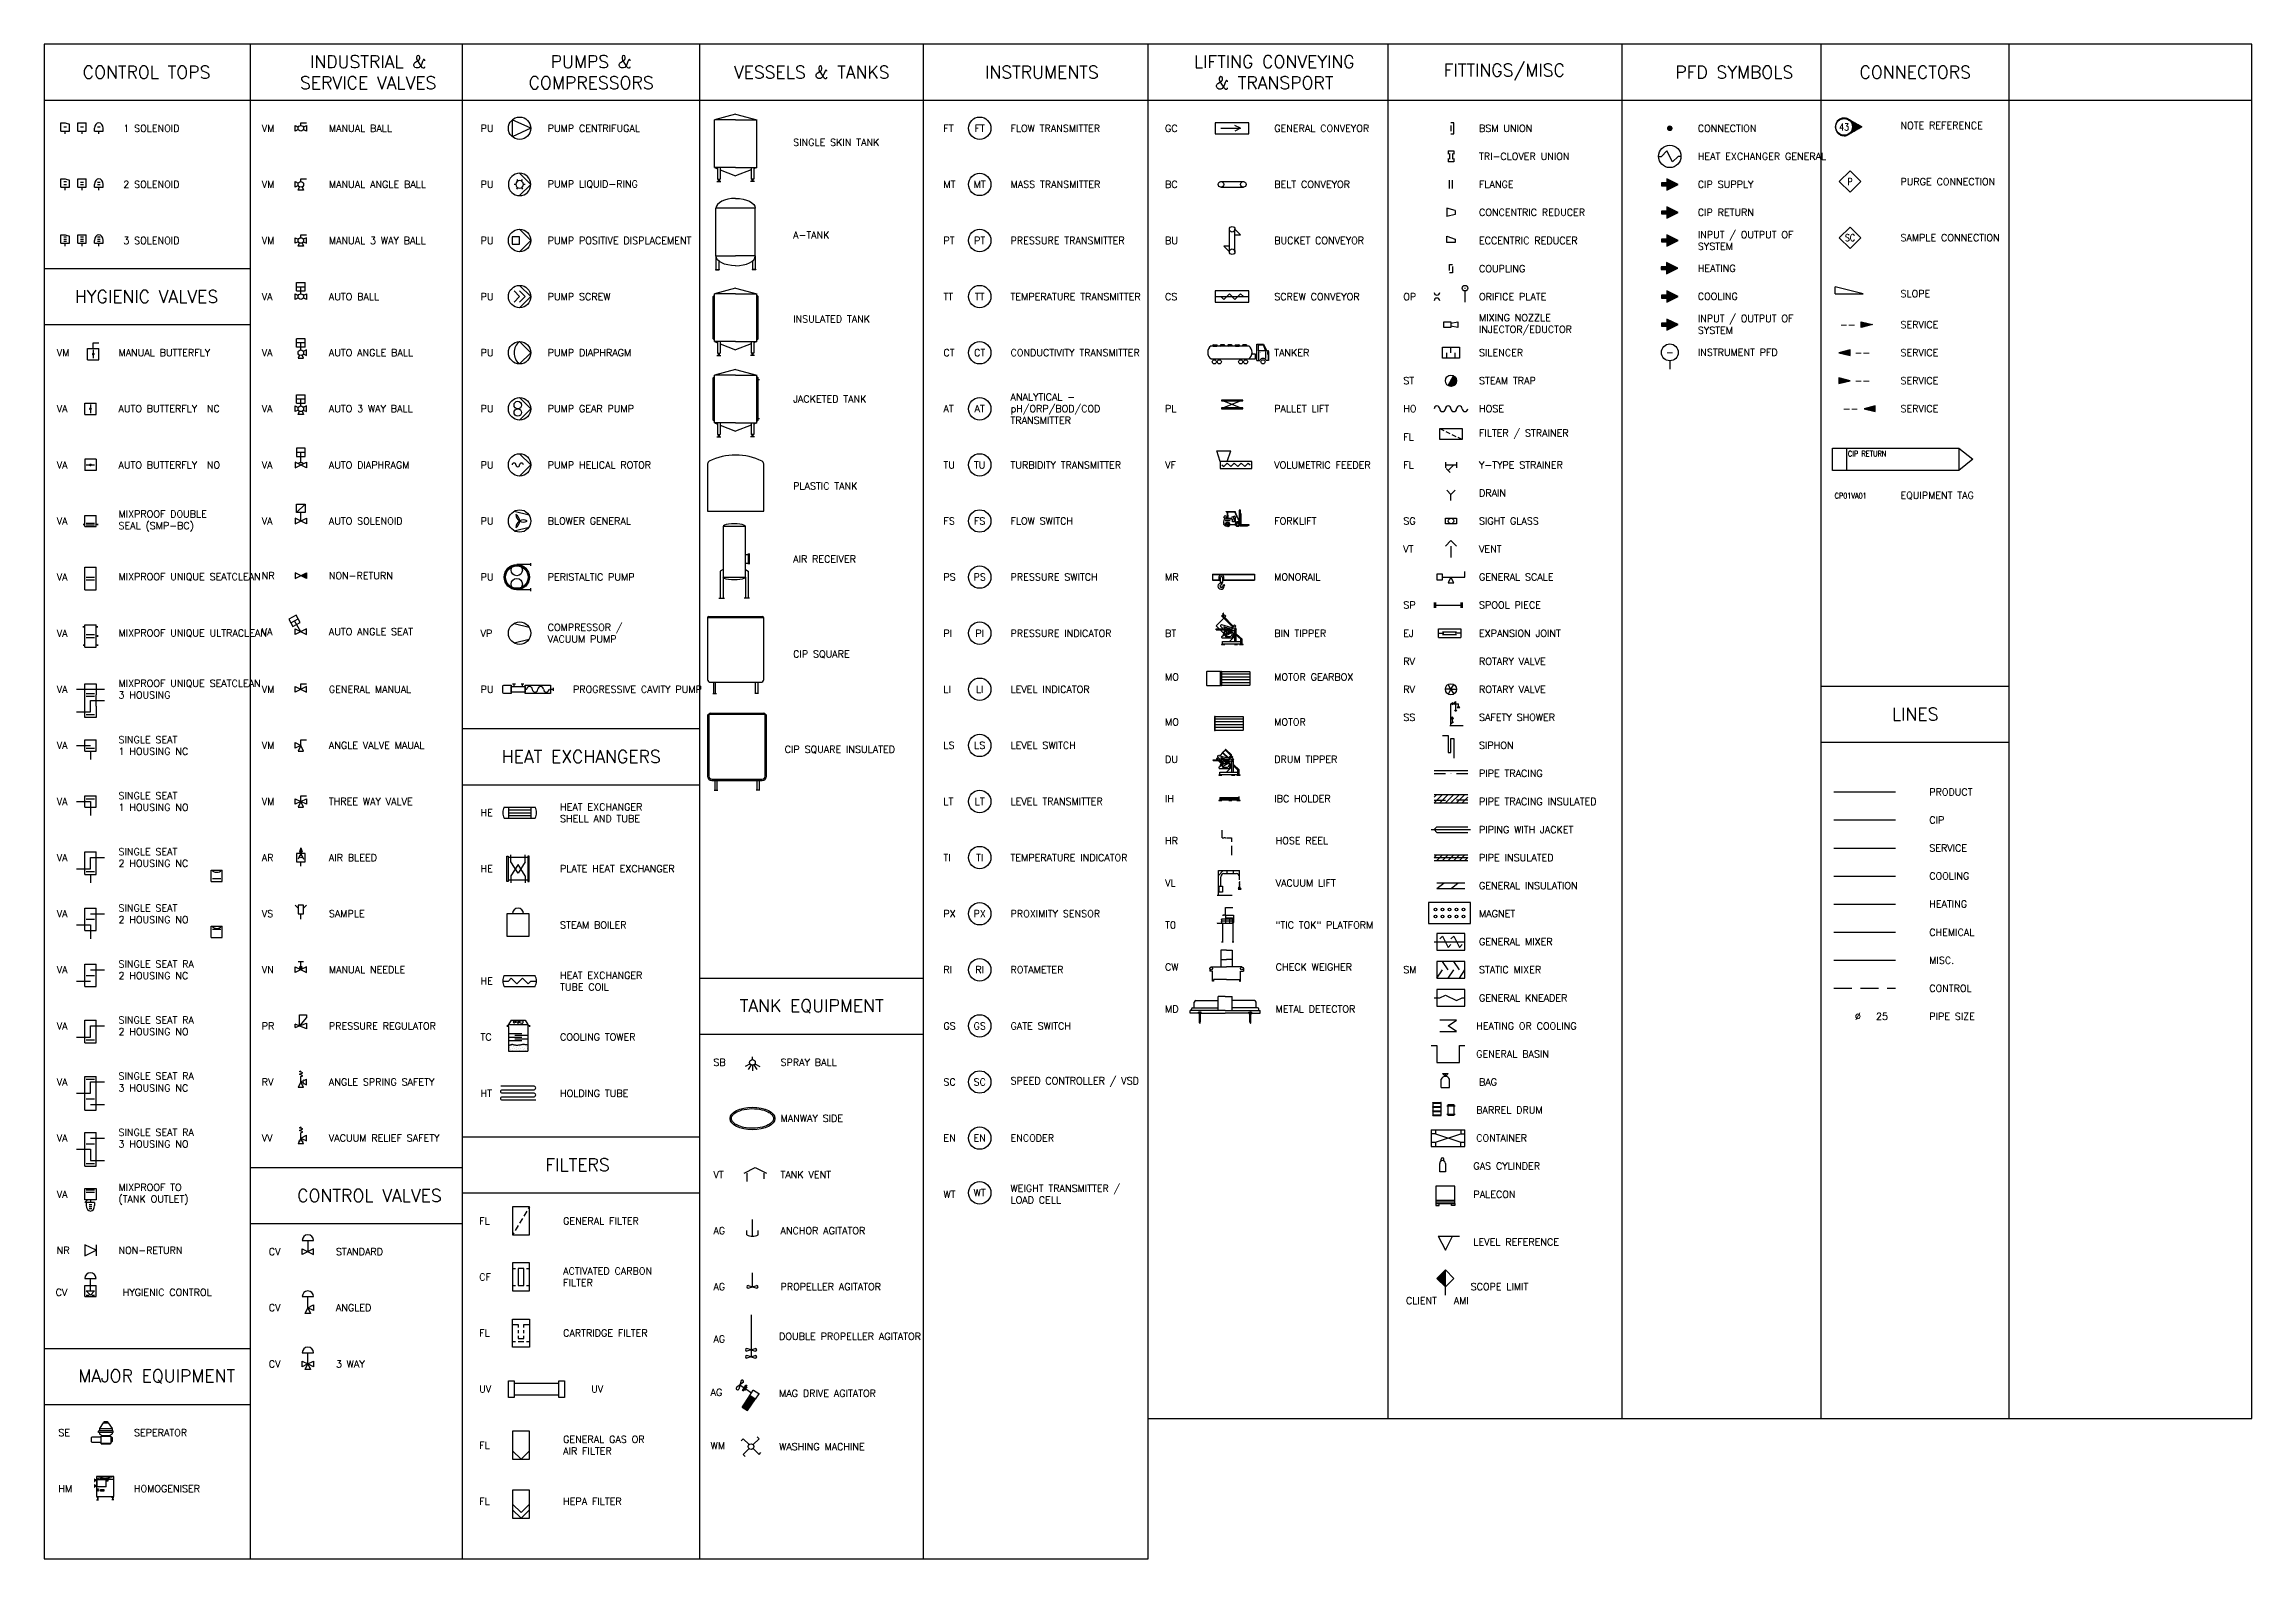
# Model space of a CAD drawing. Header units: millimetres. Extents: x -2 to 784, y -5 to 536.
import ezdxf
from ezdxf.enums import TextEntityAlignment as Align

# ---------------------------------------------------------------- set-up
doc = ezdxf.new("R2010")
doc.units = ezdxf.units.MM
doc.header["$MEASUREMENT"] = 0
doc.linetypes.add('HIDDEN', pattern=[9.525, 6.35, -3.175])
for name, color, linetype in [('AMI_Chemical', 183, 'Continuous'), ('AMI_CIP', 210, 'Continuous'), ('AMI_Control', 106, 'HIDDEN'), ('AMI_Cooling', 170, 'Continuous'), ('AMI_Equipment', 7, 'Continuous'), ('AMI_Heating', 10, 'Continuous'), ('AMI_HygienicValves', 7, 'Continuous'), ('AMI_Instruments', 7, 'Continuous'), ('AMI_Misc', 7, 'Continuous'), ('AMI_Product', 90, 'Continuous'), ('AMI_Pumps', 7, 'Continuous'), ('AMI_Service', 130, 'Continuous'), ('AMI_ServiceValves', 7, 'Continuous'), ('AMI_TAG', 7, 'Continuous'), ('AMI_Vessels', 7, 'Continuous'), ('Equipment', 7, 'Continuous'), ('TEXT', 7, 'Continuous'), ('TEXT5', 1, 'Continuous'), ('VALVE', 1, 'Continuous')]:
    doc.layers.add(name, color=color, linetype=linetype)
doc.layers.add('Dibujo', color=7, linetype='Continuous', lineweight=30)
doc.layers.add('MV', color=7, linetype='Continuous', plot=False)
doc.styles.add('AMI Standard', font='romans.shx')
doc.styles.add('SIMPLEX', font='SIMPLEX', dxfattribs={"height": 0.2})

msp = doc.modelspace()

# ---------------------------------------------------------------- texts
at = {"layer": 'TEXT', "char_height": 2.5, "style": 'AMI Standard'}
for s, width, insert, attachment_point in [(' 1 SOLENOID', 29, (24, 505.5), 4), ('VM', 43.5499, (75.08, 505.5, 350.98), 4), ('MANUAL BALL', 43.5499, (99, 505.5), 4), ('PU', 43.5499, (153.08, 505.5, 350.98), 4), ('PUMP CENTRIFUGAL ', 52.2651, (177, 505.5), 4), ('FT', 43.5499, (318.08, 505.5, 350.98), 4), ('FLOW TRANSMITTER ', 44, (342, 505.5), 4), ('GC', 43.5499, (397.08, 505.5, 350.98), 4), ('GENERAL CONVEYOR', 38, (436, 505.5), 4), ('BSM UNION ', 43.5499, (509, 505.5), 4), ('CONNECTION', 26.8012, (587, 505.5), 4), ('NOTE REFERENCE', 38, (659.25, 506.5, 806.11), 4), ('SINGLE SKIN TANK', 43.5499, (264.5, 500.5), 4), ('TRI-CLOVER UNION ', 43.5499, (509, 495.5), 4), ('HEAT EXCHANGER GENERAL', 45, (587, 495.5), 4), (' 2 SOLENOID', 29, (24, 485.5), 4), ('VM', 43.5499, (75.08, 485.5, 350.98), 4), ('MANUAL ANGLE BALL ', 50.178, (99, 485.5), 4), ('PU', 43.5499, (153.08, 485.5, 350.98), 4), ('PUMP LIQUID-RING ', 52.2651, (177, 485.5), 4), ('MT', 43.5499, (318.08, 485.5, 350.98), 4), ('MASS TRANSMITTER ', 44, (342, 485.5), 4), ('BC', 43.5499, (397.08, 485.5, 350.98), 4), ('BELT CONVEYOR', 38, (436, 485.5), 4), ('FLANGE', 43.5499, (509, 485.5), 4), ('CIP SUPPLY', 26.8012, (587, 485.5), 4), ('PURGE CONNECTION', 35.5828, (659.25, 486.5, 806.11), 4), ('CONCENTRIC REDUCER', 43.5499, (509, 475.5), 4), ('CIP RETURN', 26.8012, (587, 475.5), 4), (' 3 SOLENOID', 27, (24, 465.5), 4), ('VM', 43.5499, (75.08, 465.5, 350.98), 4), ('MANUAL 3 WAY BALL', 47.6789, (99, 465.5), 4), ('PU', 43.5499, (153.08, 465.5, 350.98), 4), ('PUMP POSITIVE DISPLACEMENT', 52.2651, (177, 465.5), 4), ('A-TANK ', 43.5499, (264.5, 467.5), 4), ('PT', 43.5499, (318.08, 465.5, 350.98), 4), ('PRESSURE TRANSMITTER ', 44, (342, 465.5), 4), ('BU', 43.5499, (397.08, 465.5, 350.98), 4), ('BUCKET CONVEYOR', 38, (436, 465.5), 4), ('ECCENTRIC REDUCER', 43.5499, (509, 465.5), 4), ('INPUT / OUTPUT OF SYSTEM', 38.5679, (587, 465.5), 4), ('SAMPLE CONNECTION', 38, (659.25, 466.5, 806.11), 4), ('COUPLING ', 43.5499, (509, 455.5), 4), ('HEATING', 26.8012, (587, 455.61), 4), ('VA', 43.5499, (75.08, 445.5, 350.98), 4), ('AUTO BALL', 43.5499, (99, 445.5), 4), ('PU', 43.5499, (153.08, 445.5, 350.98), 4), ('PUMP SCREW', 52.2651, (177, 445.5), 4), ('TT', 43.5499, (318.08, 445.5, 350.98), 4), ('TEMPERATURE TRANSMITTER ', 44, (342, 445.5), 4), ('CS', 43.5499, (397.08, 445.5, 350.98), 4), ('SCREW CONVEYOR', 38, (436, 445.5), 4), ('OP', 43.5499, (482, 445.5), 4), ('ORIFICE PLATE', 43.5499, (509, 445.5), 4), ('COOLING', 26.8012, (587, 445.61), 4), ('SLOPE', 38, (659.25, 446.5, 806.11), 4), ('INSULATED TANK', 43.5499, (264.5, 437.5), 4), ('MIXING NOZZLE INJECTOR/EDUCTOR', 43.5499, (509, 435.5), 4), ('INPUT / OUTPUT OF SYSTEM', 38.5679, (587, 435.61), 4), ('SERVICE', 38, (659.25, 435.5, 806.11), 4), ('VM', 43.5499, (2, 425.5), 4), ('MANUAL BUTTERFLY', 51.5824, (24, 425.5), 4), ('VA', 43.5499, (75.08, 425.5, 350.98), 4), ('AUTO ANGLE BALL ', 45.7648, (99, 425.5), 4), ('PU', 43.5499, (153.08, 425.5, 350.98), 4), ('PUMP DIAPHRAGM  ', 52.2651, (177, 425.5), 4), ('CT', 43.5499, (318.08, 425.5, 350.98), 4), ('CONDUCTIVITY TRANSMITTER ', 44, (342, 425.5), 4), ('TANKER', 38, (436, 425.5), 4), ('SILENCER', 43.5499, (509, 425.5), 4), ('INSTRUMENT PFD', 38.5679, (587, 425.61), 4), ('SERVICE', 38, (659.25, 425.5, 806.11), 4), ('JACKETED TANK', 43.5499, (264.5, 409), 4), ('ANALYTICAL - pH/ORP/BOD/COD TRANSMITTER ', 44, (342, 405.5), 4), ('ST', 43.5499, (482, 415.5), 4), ('STEAM TRAP', 43.5499, (509, 415.5), 4), ('SERVICE', 38, (659.25, 415.5, 806.11), 4), ('VA', 43.5499, (2, 405.5), 4), ('AUTO BUTTERFLY  NC', 43.5499, (24, 405.5), 4), ('VA', 43.5499, (75.08, 405.5, 350.98), 4), ('AUTO 3 WAY BALL ', 50.178, (99, 405.5), 4), ('PU', 43.5499, (153.08, 405.5, 350.98), 4), ('PUMP GEAR PUMP ', 52.2651, (177, 405.5), 4), ('AT', 43.5499, (318.08, 405.5, 350.98), 4), ('PL', 43.5499, (397.08, 405.5, 350.98), 4), ('HO', 43.5499, (482, 405.5), 4), ('HOSE', 43.5499, (509, 405.5), 4), ('SERVICE', 38, (659.25, 405.5, 806.11), 4), ('FL', 43.5499, (482, 395.5), 4), ('FILTER / STRAINER ', 43.5499, (509, 396.5), 4), ('VA', 43.5499, (2, 385.5), 4), ('AUTO BUTTERFLY  NO', 43.5499, (24, 385.5), 4), ('VA', 43.5499, (75.08, 385.5, 350.98), 4), ('AUTO DIAPHRAGM', 50.178, (99, 385.5), 4), ('PU', 43.5499, (153.08, 385.5, 350.98), 4), ('PUMP HELICAL ROTOR   ', 52.2651, (177, 385.5), 4), ('TU', 43.5499, (318.08, 385.5, 350.98), 4), ('TURBIDITY TRANSMITTER ', 44, (342, 385.5), 4), ('VF', 43.5499, (397.08, 385.5, 350.98), 4), ('FL', 43.5499, (482, 385.5), 4), ('Y-TYPE STRAINER', 43.5499, (509, 385.5), 4), ('PLASTIC TANK', 43.5499, (264.5, 378), 4), ('DRAIN', 43.5499, (509, 375.5), 4), ('EQUIPMENT TAG', 38, (659.25, 374.5, 806.11), 4), ('VA', 43.5499, (2, 365.5), 4), ('MIXPROOF DOUBLE SEAL (SMP-BC)', 40, (24, 365.5), 4), ('VA', 43.5499, (75.08, 365.5, 350.98), 4), ('AUTO SOLENOID', 50.178, (99, 365.5), 4), ('PU', 43.5499, (153.08, 365.5, 350.98), 4), ('BLOWER GENERAL', 52.2651, (177, 365.5), 4), ('FS', 43.5499, (318.08, 365.5, 350.98), 4), ('FLOW SWITCH', 44, (342, 365.5), 4), ('SG', 43.5499, (482, 365.5), 4), ('SIGHT GLASS', 43.5499, (509, 365.5), 4), ('VT', 43.5499, (482, 355.5), 4), ('VENT', 43.5499, (509, 355.5), 4), ('VA', 43.5499, (2, 345.5), 4), ('MIXPROOF UNIQUE SEATCLEAN', 50, (24, 345.5), 4), ('NR', 43.5499, (75.08, 346, 350.98), 4), ('NON-RETURN', 50.178, (99, 346), 4), ('PU', 43.5499, (153.08, 345.5, 350.98), 4), ('PERISTALTIC PUMP', 52.2651, (177, 345.5), 4), ('AIR RECEIVER', 43.5499, (264.5, 352), 4), ('PS', 43.5499, (318.08, 345.5, 350.98), 4), ('PRESSURE SWITCH', 44, (342, 345.5), 4), ('MR', 43.5499, (397.08, 345.5, 350.98), 4), ('GENERAL SCALE', 38, (509, 345.5), 4), ('SP', 43.5499, (482, 335.5), 4), ('SPOOL PIECE', 43, (509, 335.5), 4), ('VA', 43.5499, (2, 325.5), 4), ('MIXPROOF UNIQUE ULTRACLEAN', 50, (24, 325.5), 4), ('VA', 43.5499, (75.08, 326, 350.98), 4), ('AUTO ANGLE SEAT', 50.178, (99, 326), 4), ('VP', 43.5499, (153.08, 325.5, 350.98), 4), ('COMPRESSOR / VACUUM PUMP', 43, (177, 325.5), 4), ('PI', 43.5499, (318.08, 325.5, 350.98), 4), ('PRESSURE INDICATOR', 44, (342, 325.5), 4), ('BT', 43.5499, (397.08, 325.5, 350.98), 4), ('EJ', 43.5499, (482, 325.5), 4), ('EXPANSION JOINT', 43, (509, 325.5), 4), ('CIP SQUARE', 43.5499, (264.5, 318), 4), ('RV', 43.5499, (482, 315.5), 4), ('ROTARY VALVE', 43, (509, 315.5), 4), ('MIXPROOF UNIQUE SEATCLEAN\\P3 HOUSING', 50, (24, 305.5), 4), ('MO', 43.5499, (397.08, 309.84, 350.98), 4), ('VA', 43.5499, (2, 305.5), 4), ('VM', 43.5499, (75.08, 305.5, 350.98), 4), ('GENERAL MANUAL', 50.178, (99, 305.5), 4), ('PU', 43.5499, (153.08, 305.5, 350.98), 4), ('PROGRESSIVE CAVITY PUMP', 46.0367, (186, 305.5), 4), ('LI', 43.5499, (318.08, 305.5, 350.98), 4), ('LEVEL INDICATOR', 44, (342, 305.5), 4), ('RV', 43.5499, (482, 305.5), 4), ('ROTARY VALVE', 43, (509, 305.5), 4), ('MO', 43.5499, (397.08, 293.84, 350.98), 4), ('SS', 43.5499, (482, 295.5), 4), ('VA', 43.5499, (2, 285.5), 4), ('SINGLE SEAT \\P1 HOUSING NC', 50, (24, 285.5), 4), ('VM', 43.5499, (75.08, 285.5, 350.98), 4), ('ANGLE VALVE MAUAL', 50.178, (99, 285.5), 4), ('CIP SQUARE INSULATED', 68.3163, (261.5, 284), 4), ('LS', 43.5499, (318.08, 285.5, 350.98), 4), ('LEVEL SWITCH', 44, (342, 285.5), 4), ('SIPHON', 43.5499, (509, 285.5), 4), ('DU', 43.5499, (397.08, 280.5, 350.98), 4), ('PIPE TRACING', 43.5499, (509, 275.5), 4), ('SINGLE SEAT\\P1 HOUSING NO', 50, (24, 265.5), 4), ('IH', 43.5499, (397.08, 266.5, 350.98), 4), ('PRODUCT', 44, (669.5, 268.91, 315.29), 4), ('VA', 43.5499, (2, 265.5), 4), ('VM', 43.5499, (75.08, 265.5, 350.98), 4), ('THREE WAY VALVE', 50.178, (99, 265.5), 4), ('HE', 43.5499, (153.08, 261.5, 350.98), 4), ('HEAT EXCHANGER SHELL AND TUBE ', 36.658, (181.42, 261.5, 350.98), 4), ('LT', 43.5499, (318.08, 265.5, 350.98), 4), ('LEVEL TRANSMITTER', 44, (342, 265.5), 4), ('PIPE TRACING INSULATED', 43.5499, (509, 265.5), 4), ('CIP', 44, (669.5, 258.91, 315.29), 4), ('HR', 43.5499, (397.08, 251.5, 350.98), 4), ('HOSE REEL', 38.5679, (436.5, 251.5, -0.75), 4), ('PIPING WITH JACKET  ', 43.5499, (509, 255.5), 4), ('VA', 43.5499, (2, 245.5), 4), ('SINGLE SEAT\\P2 HOUSING NC', 50, (24, 245.5), 4), ('AR', 43.5499, (75.08, 245.5, 350.98), 4), ('AIR BLEED', 43.5499, (99, 245.5), 4), ('TI', 43.5499, (318.08, 245.5, 350.98), 4), ('TEMPERATURE INDICATOR', 44, (342, 245.5), 4), ('PIPE INSULATED', 43.5499, (509, 245.5), 4), ('SERVICE', 44, (669.5, 248.91, 315.29), 4), ('HE', 43.5499, (153.08, 241.5, 350.98), 4), ('PLATE HEAT EXCHANGER ', 42.8125, (181.42, 241.5, 350.98), 4), ('VL', 43.5499, (397.08, 236.5, 350.98), 4), ('VACUUM LIFT', 38.5679, (436.5, 236.5, -0.75), 4), ('GENERAL INSULATION', 39.861, (509, 235.5), 4), ('COOLING', 44, (669.5, 238.91, 315.29), 4), ('SINGLE SEAT\\P2 HOUSING NO', 50, (24, 225.5), 4), ('HEATING', 44, (669.5, 228.91, 315.29), 4), ('VA', 43.5499, (2, 225.5), 4), ('VS', 43.5499, (75.08, 225.5, 350.98), 4), ('SAMPLE', 43.5499, (99, 225.5), 4), ('STEAM BOILER', 36.658, (181.42, 221.5, 350.98), 4), ('PX', 43.5499, (318.08, 225.5, 350.98), 4), ('PROXIMITY SENSOR', 44, (342, 225.5), 4), ('T0', 43.5499, (397.08, 221.5, 350.98), 4), ('"TIC TOK" PLATFORM', 38.5679, (436.5, 221.5, -0.75), 4), ('MAGNET', 39.861, (509, 225.5), 4), ('GENERAL MIXER ', 37, (509, 215.5), 4), ('CHEMICAL^I', 44, (669.5, 218.91, 315.29), 4), ('VA', 43.5499, (2, 205.5), 4), ('SINGLE SEAT RA\\P2 HOUSING NC ', 50, (24, 205.5), 4), ('VN', 43.5499, (75.08, 205.5, 350.98), 4), ('MANUAL NEEDLE', 50.178, (99, 205.5), 4), ('HEAT EXCHANGER TUBE COIL ', 36.658, (181.42, 201.5, 350.98), 4), ('RI', 43.5499, (318.08, 205.5, 350.98), 4), ('ROTAMETER ', 29.5451, (342, 205.5), 4), ('CW', 43.5499, (397.08, 206.5, 350.98), 4), ('CHECK WEIGHER', 38.5679, (436.5, 206.5, -0.75), 4), ('SM', 43.5499, (482, 205.5), 4), ('STATIC MIXER', 37, (509, 205.5), 4), ('MISC.', 44, (669.5, 208.91, 315.29), 4), ('HE', 43.5499, (153.08, 201.5, 350.98), 4), ('GENERAL KNEADER', 37, (509, 195.5), 4), ('CONTROL', 44, (669.5, 198.91, 315.29), 4), ('MD', 43.5499, (397.08, 191.5, 350.98), 4), ('METAL DETECTOR', 38.5679, (436.5, 191.5, -0.75), 4), ('\\pxi-3,l4,t4;%%C^I25', 44, (640.5, 188.91, 315.29), 4), ('PIPE SIZE', 44, (669.5, 188.91, 315.29), 4), ('VA', 43.5499, (2, 185.5), 4), ('SINGLE SEAT RA\\P2 HOUSING NO ', 50, (24, 185.5), 4), ('PR', 43.5499, (75.08, 185.5, 350.98), 4), ('PRESSURE REGULATOR', 50.178, (99, 185.5), 4), ('TC', 43.5499, (153.08, 181.5, 350.98), 4), ('GS', 43.5499, (318.08, 185.5, 350.98), 4), ('GATE SWITCH', 44, (342, 185.5), 4), ('HEATING OR COOLING', 43, (508, 185.5), 4), ('SB', 43.5499, (236.08, 172.5, 350.98), 4), ('SPRAY BALL', 43.5499, (260, 172.5), 4), ('GENERAL BASIN', 36.658, (508, 175.5), 4), ('VA', 43.5499, (2, 165.5), 4), ('SINGLE SEAT RA\\P3 HOUSING NC', 50, (24, 165.5), 4), ('RV', 43.5499, (75.08, 165.5, 350.98), 4), ('ANGLE SPRING SAFETY', 43.5499, (99, 165.5), 4), ('SC', 43.5499, (318.08, 165.5, 350.98), 4), ('SPEED CONTROLLER / VSD', 44, (342, 165.5), 4), ('BAG', 36.658, (509, 165.5), 4), ('HT', 43.5499, (153.08, 161.5, 350.98), 4), ('MANWAY SIDE', 43.5499, (260, 152.5), 4), ('BARREL DRUM', 36.658, (508, 155.5), 4), ('VA', 43.5499, (2, 145.5), 4), ('SINGLE SEAT RA\\P3 HOUSING NO', 50, (24, 145.5), 4), ('VV', 43.5499, (75.08, 145.5, 350.98), 4), ('VACUUM RELIEF SAFETY', 49, (99, 145.5), 4), ('EN', 43.5499, (318.08, 145.5, 350.98), 4), ('ENCODER', 44, (342, 145.5), 4), ('CONTAINER', 36.658, (508, 145.5), 4), ('GAS CYLINDER', 36.658, (507, 135.5), 4), ('VA', 43.5499, (2, 125.5), 4), ('MIXPROOF TO \\P(TANK OUTLET)', 40, (24, 125.5), 4), ('VT', 43.5499, (236.08, 132.5, 350.98), 4), ('TANK VENT', 43.5499, (260, 132.5), 4), ('WT', 43.5499, (318.08, 125.5, 350.98), 4), ('WEIGHT TRANSMITTER / LOAD CELL', 44, (342, 125.5), 4), ('FL', 43.5499, (152.58, 116, 350.98), 4), ('GENERAL FILTER', 36, (182.5, 116), 4), ('AG', 43.5499, (236.08, 112.5, 350.98), 4), ('ANCHOR AGITATOR', 37, (260, 112.5), 4), ('NR', 43.5499, (2, 105.5), 4), ('NON-RETURN', 50.178, (24, 105.5), 4), ('CV', 43.5499, (77.58, 105, 350.98), 4), ('STANDARD', 43.5499, (101.5, 105), 4), ('LEVEL REFERENCE', 38, (507, 108.5), 4), ('CF', 43.5499, (152.58, 96, 350.98), 4), ('ACTIVATED CARBON FILTER', 36, (182.5, 96), 4), ('CV', 43.5499, (1.58, 90.5, 350.98), 4), ('HYGIENIC CONTROL', 43.5499, (25.5, 90.5), 4), ('AG', 43.5499, (236.08, 92.5, 350.98), 4), ('PROPELLER AGITATOR', 42.2871, (260, 92.5), 4), ('CLIENT', 38, (494, 87.5), 6), ('AMI', 38, (500, 87.5), 4), ('SCOPE LIMIT', 38, (506, 92.5), 4), ('CV', 43.5499, (77.58, 85, 350.98), 4), ('ANGLED', 43.5499, (101.5, 85), 4), ('FL', 43.5499, (152.58, 76, 350.98), 4), ('CARTRIDGE FILTER', 36, (182.5, 76), 4), ('AG', 43.5499, (236.08, 73.84, 350.98), 4), ('CV', 43.5499, (77.58, 65, 350.98), 4), ('3 WAY', 43.5499, (101.5, 65), 4), ('UV', 43.5499, (152.58, 56, 350.98), 4), ('UV', 36, (192.5, 56), 4), ('AG', 43.5499, (235.08, 54.84, 350.98), 4), ('SE', 43.5499, (2.58, 40.5, 350.98), 4), ('SEPERATOR', 38, (29.5, 40.5), 4), ('FL', 43.5499, (152.58, 36, 350.98), 4), ('GENERAL GAS OR AIR FILTER', 36, (182.5, 36), 4), ('WM', 43.5499, (235.08, 35.84, 350.98), 4), ('HM', 43.5499, (2.58, 20.5, 350.98), 4), ('FL', 43.5499, (152.58, 16, 350.98), 4), ('HEPA FILTER', 36, (182.5, 16), 4)]:
    msp.add_mtext_dynamic_manual_height_columns(s, width=width, gutter_width=12.5, heights=[0], dxfattribs=dict(at, insert=insert, attachment_point=attachment_point))
at = {"layer": 'TEXT', "char_height": 2.5, "attachment_point": 4, "style": 'AMI Standard'}
for s, insert, width in [('PALLET LIFT', (436, 405.5), 38), ('VOLUMETRIC FEEDER', (436, 385.5), 42), ('FORKLIFT', (436, 365.5), 38), ('MONORAIL', (436, 345.5), 38), ('BIN TIPPER', (436, 325.5), 29.5451), ('MOTOR GEARBOX', (436, 309.84), 33.598), ('MOTOR', (436, 293.84), 29.5451), ('SAFETY SHOWER', (509, 295.5), 41), ('DRUM TIPPER', (436, 280.5), 29.5451), ('IBC HOLDER', (436, 266.5), 29.5451), ('COOLING TOWER', (181.42, 181.5, 350.98), 38), ('HOLDING TUBE', (181.42, 161.5, 350.98), 38), ('PALECON', (507, 125.5), 38), ('DOUBLE PROPELLER AGITATOR', (259.5, 74.84), 51.7407), ('MAG DRIVE AGITATOR', (259.5, 54.5), 41.8825), ('WASHING MACHINE', (259.5, 35.5), 35.8438), ('HOMOGENISER', (29.5, 20.5), 29.5451)]:
    msp.add_mtext(s, dxfattribs=dict(at, insert=insert, width=width))
at = {"layer": 'TEXT5', "char_height": 4.5, "attachment_point": 5, "style": 'AMI Standard'}
for s, width, insert in [('CONTROL TOPS', 60, (34, 525.5)), ('INDUSTRIAL & SERVICE VALVES', 60, (113, 525.5)), ('PUMPS & COMPRESSORS', 60, (192.5, 525.5)), ('VESSELS & TANKS', 60, (271.12, 525.5, 350.98)), ('INSTRUMENTS', 60, (353.17, 525.5, 350.98)), ('LIFTING CONVEYING & TRANSPORT ', 64, (436, 525.5)), ('FITTINGS/MISC', 60, (518, 525.5)), ('PFD SYMBOLS', 58.8495, (600, 525.5)), ('CONNECTORS', 61.4928, (664.5, 525.5, 701.96)), ('HYGIENIC VALVES', 60, (34, 445.5)), ('LINES', 65.6796, (664.5, 296.66, 314.93)), ('HEAT EXCHANGERS', 60, (188.96, 281.5, 350.98)), ('TANK EQUIPMENT', 60, (271.12, 192.5, 1403.92)), ('FILTERS', 65.6796, (187.62, 136, 701.96)), ('CONTROL VALVES', 60, (113.46, 125)), ('MAJOR EQUIPMENT', 58.8495, (37.62, 60.5))]:
    msp.add_mtext_dynamic_manual_height_columns(s, width=width, gutter_width=12.5, heights=[0], dxfattribs=dict(at, insert=insert))

# ---------------------------------------------------------------- blocks, each defined once
blk = doc.blocks.new('*U156')
for p, q in [((-2, 2), (2, 2)), ((-2, -2), (-2, 2)), ((0, 1.5), (0, -1.5)), ((2, -2), (2, 2)), ((-2, -2), (2, -2)), ((-2, -2), (2, -2))]:
    blk.add_line(p, q)
at = {"const_width": 0.5}
blk.add_lwpolyline([(-0.25, 0, 1), (0.25, 0, 1)], format="xyb", close=True, dxfattribs=at)
blk = doc.blocks.new('*U216')
at = {"linetype": 'ByBlock'}
for p, q in [((-2, -1), (-2, 1)), ((-2, 1), (-0.89, 0.45)), ((0, 1), (0, 2)), ((0, 2), (2, 2)), ((0.89, 0.45), (2, 1)), ((2, 1), (2, -1)), ((-0.89, -0.45), (-2, -1)), ((2, -1), (0.89, -0.45))]:
    blk.add_line(p, q, dxfattribs=at)
blk.add_circle((0, 0), 1, dxfattribs=at)
blk = doc.blocks.new('*U219')
at = {"color": 0, "linetype": 'ByBlock', "lineweight": -2}
for p, q in [((-2, -1), (-2, 1)), ((-2, 1), (-0.89, 0.45)), ((0.89, 0.45), (2, 1)), ((2, 1), (2, -1)), ((-0.89, -0.45), (-2, -1)), ((2, -1), (0.89, -0.45))]:
    blk.add_line(p, q, dxfattribs=at)
for p, q in [((-1.5, 2), (-1.5, 5)), ((1.5, 2), (1.5, 5))]:
    blk.add_line(p, q)
at = {"linetype": 'ByBlock'}
for p, q in [((-1.5, 5), (1.5, 5)), ((-1.5, 3.5), (1.5, 3.5)), ((-1.5, 2), (1.5, 2)), ((0, 1), (0, 3.5))]:
    blk.add_line(p, q, dxfattribs=at)
at = {"color": 0, "linetype": 'ByBlock', "lineweight": -2}
blk.add_circle((0, 0), 1, dxfattribs=at)
blk = doc.blocks.new('*U222')
for p, q in [((-2, 1), (-2, -1)), ((-2, -1), (2, 1)), ((2, -1), (-2, 1)), ((-1.5, 4.5), (1.5, 4.5)), ((0, 0.76), (0, 4.5)), ((2, 1), (2, -1))]:
    blk.add_line(p, q)
blk.add_lwpolyline([(-1.5, 3), (1.5, 3), (1.5, 6), (-1.5, 6)], close=True)
blk.add_arc((0, -0.68), 1.44, 51.45511, 128.54489)
blk = doc.blocks.new('*U223')
for p, q in [((-2, 1), (-2, -1)), ((-2, -1), (2, 1)), ((2, -1), (-2, 1)), ((-1.5, 3), (1.5, 6)), ((0, 0), (0, 3)), ((2, 1), (2, -1))]:
    blk.add_line(p, q)
blk.add_lwpolyline([(-1.5, 6), (1.5, 6), (1.5, 3), (-1.5, 3)], close=True)
blk = doc.blocks.new('*U212')
for p, q in [((-1.5, 1), (-1.5, 2)), ((-1.5, 1), (1.5, 1)), ((-0.5, 2.5), (0.5, 2.5)), ((0, 0), (0, 1)), ((1.5, 1), (1.5, 2))]:
    blk.add_line(p, q)
blk.add_ellipse((0, 2), major_axis=(0, 2), ratio=0.75, start_param=-1.570796, end_param=1.570796)
blk = doc.blocks.new('*U214')
for p, q in [((-1.5, 1), (-1.5, 2)), ((-1.5, 1), (1.5, 1)), ((-0.5, 2.75), (0.5, 2.75)), ((-0.5, 2), (0.5, 2)), ((0, 0), (0, 1)), ((1.5, 1), (1.5, 2))]:
    blk.add_line(p, q)
blk.add_ellipse((0, 2), major_axis=(0, 2), ratio=0.75, start_param=-1.570796, end_param=1.570796)
blk = doc.blocks.new('*U215')
for p, q in [((-1.5, 1), (-1.5, 2)), ((-1.5, 1), (1.5, 1)), ((-0.5, 3.25), (0.5, 3.25)), ((-0.5, 2.5), (0.5, 2.5)), ((-0.5, 1.75), (0.5, 1.75)), ((0, 0), (0, 1)), ((1.5, 1), (1.5, 2))]:
    blk.add_line(p, q)
blk.add_ellipse((0, 2), major_axis=(0, 2), ratio=0.75, start_param=-1.570796, end_param=1.570796)
blk = doc.blocks.new('*U210')
for p, q in [((-2, 2), (2, 2)), ((-2, -2), (-2, 2)), ((2, -2), (2, 2)), ((-2, -6), (-2, -2)), ((-2, -6), (2, -6)), ((-1.5, -1.5), (1.5, -1.5)), ((-1.5, -1.5), (1.5, -1.5)), ((-1.5, -2.5), (1.5, -2.5)), ((-1.5, -2.5), (1.5, -2.5)), ((2, -6), (2, -2))]:
    blk.add_line(p, q)
blk = doc.blocks.new('*U211')
for p, q in [((-2, 2), (2, 2)), ((-2, -2), (-2, 2)), ((2, -2), (2, 2)), ((-2.5, -1), (-2.5, -1.5)), ((-2.5, -1.25), (-2, -1.25)), ((-2, -2), (2, -2)), ((-2, -2), (2, -2)), ((-1.5, -0.75), (1.5, -0.75)), ((1.5, -1.5), (-1.5, -1.5)), ((2.5, -1.25), (2, -1.25)), ((2.5, -1), (2.5, -1.5))]:
    blk.add_line(p, q)
blk = doc.blocks.new('*U177')
at = {"color": 0, "linetype": 'ByBlock', "lineweight": -2}
for p, q in [((3, 5), (-3, 5)), ((-3, 5), (-3, -5)), ((0.51, 0.86), (-0.51, -0.86)), ((2.06, 3.43), (1.03, 1.71)), ((1.54, 2.57), (1.03, 1.71)), ((3, 5), (2.57, 4.29)), ((3, -5), (3, 5)), ((-2.57, -4.29), (-3, -5)), ((-3, -5), (3, -5)), ((-1.03, -1.71), (-2.06, -3.43))]:
    blk.add_line(p, q, dxfattribs=at)
blk = doc.blocks.new('AMI_Filter_ActivatedCarbon')
at = {"color": 0, "linetype": 'ByBlock', "lineweight": -2}
for p, q in [((-3, 0), (-3, -10)), ((3, 0), (-3, 0)), ((3, -10), (3, 0)), ((-3, -2), (-2, -2)), ((-1, -2), (-1, -8)), ((1, -2), (-1, -2)), ((1, -8), (1, -2)), ((2, -2), (3, -2)), ((-3, -8), (-2, -8)), ((-3, -10), (3, -10)), ((-1, -8), (1, -8)), ((2, -8), (3, -8))]:
    blk.add_line(p, q, dxfattribs=at)
blk = doc.blocks.new('AMI_Filter_Cartridge')
at = {"color": 0, "linetype": 'ByBlock', "lineweight": -2}
for p, q in [((-3, 0), (3, 0)), ((-3, -10), (-3, 0)), ((3, 0), (3, -10)), ((-3, -2), (-1, -2)), ((-1, -2), (-1, -3)), ((-1, -4), (-1, -5)), ((-1, -6), (-1, -7)), ((-1, -7), (1, -7)), ((1, -2), (3, -2)), ((1, -3), (1, -2)), ((1, -5), (1, -4)), ((1, -7), (1, -6)), ((-3, -8), (-2, -8)), ((3, -10), (-3, -10)), ((-1, -8), (1, -8)), ((2, -8), (3, -8))]:
    blk.add_line(p, q, dxfattribs=at)
blk = doc.blocks.new('*U235')
at = {"color": 0, "linetype": 'ByBlock', "lineweight": -2}
for points in [[(-10, 3), (-8, 3), (-8, -3), (-10, -3)], [(-8, -2), (8, -2), (8, 2), (-8, 2)], [(8, 3), (10, 3), (10, -3), (8, -3)]]:
    blk.add_lwpolyline(points, close=True, dxfattribs=at)
blk = doc.blocks.new('AMI_Filter_Gas(Air)')
at = {"color": 0, "linetype": 'ByBlock', "lineweight": -2}
for p, q in [((3, 0), (-3, 0)), ((-3, 0), (-3, -10)), ((3, -10), (3, 0)), ((0, -10), (-3, -7)), ((0, -10), (3, -7)), ((-3, -10), (3, -10))]:
    blk.add_line(p, q, dxfattribs=at)
blk = doc.blocks.new('AMI_FIlter_HEPA')
at = {"color": 0, "linetype": 'ByBlock', "lineweight": -2}
for p, q in [((-3, 0), (-3, -10)), ((3, 0), (-3, 0)), ((3, -10), (3, 0)), ((0, -8), (-3, -5)), ((0, -10), (-3, -7)), ((0, -8), (3, -5)), ((0, -10), (3, -7)), ((-3, -10), (3, -10))]:
    blk.add_line(p, q, dxfattribs=at)
blk = doc.blocks.new('AMI_RotaryValveFeeder')
at = {"color": 0, "linetype": 'ByBlock', "lineweight": -2}
for p, q in [((-0.25, 0), (-2, 0)), ((-0.12, 0.22), (-1, 1.73)), ((0.13, 0.22), (1, 1.73)), ((-0.13, -0.22), (-1, -1.73)), ((0.12, -0.22), (1, -1.73)), ((0.25, 0), (2, 0))]:
    blk.add_line(p, q, dxfattribs=at)
for radius in [2, 0.25]:
    blk.add_circle((0, 0), radius, dxfattribs=at)
blk = doc.blocks.new('AMI_Scale_General')
at = {"color": 0, "linetype": 'ByBlock', "lineweight": -2}
for p, q in [((-3, 1), (-5, 1)), ((-5, 1), (-5, -1)), ((-3, -1), (-3, 1)), ((-3, 0), (5, 0)), ((0, 0), (-1, -2)), ((1, -2), (0, 0)), ((5, 0), (5, 2)), ((-5, -1), (-3, -1)), ((-1, -2), (1, -2))]:
    blk.add_line(p, q, dxfattribs=at)
blk = doc.blocks.new('*U196')
at = {"color": 7}
for points in [[(-0.62, 8), (0.62, 8)], [(-0.62, 7.62), (-0.62, 8)], [(0.62, 8), (0.62, 7.62)], [(-5, 2.38), (-5.12, 2.25)], [(-5.12, 0.75), (-5.12, 2.25)], [(-5, 0.62), (-5.12, 0.75)], [(-1.75, 2.38), (-5, 2.38)], [(-5, 0.62), (-1.75, 0.62)], [(-2.62, 4.56), (-2.38, 4.81)], [(-2.62, 4), (-2.62, 4.56)], [(2.62, 4), (-2.62, 4)], [(-2.38, 4.81), (2.38, 4.81)], [(-2.25, 5.36), (-2.25, 4.81)], [(-2.25, 4), (-2.25, 3.58)], [(-2.25, 3.58), (-2.18, 3.47)], [(-2.24, 5.44), (2.24, 5.44)], [(-2.21, 5.5), (-0.82, 7.5)], [(-2.18, 3.47), (-1.28, 3.01)], [(-1.75, 2.75), (1.75, 2.75)], [(-1.75, 2.75), (-1.75, 0.25)], [(-1.75, 0.25), (1.75, 0.25)], [(-1.62, 0), (-1.62, 0.25)], [(-1.62, 0), (1.62, 0)], [(-1.22, 3), (1.22, 3)], [(-1, 3), (-1, 2.75)], [(-0.82, 7.62), (-0.82, 7.5)], [(-0.82, 7.62), (0.82, 7.62)], [(-0.82, 7.5), (0.82, 7.5)], [(0.82, 7.62), (0.82, 7.5)], [(0.82, 7.5), (2.21, 5.5)], [(1, 3), (1, 2.75)], [(1.28, 3.01), (2.18, 3.47)], [(1.62, 0.25), (1.62, 0)], [(1.75, 2.75), (1.75, 0.25)], [(1.75, 2.38), (2.12, 2.38)], [(1.75, 0.75), (2.12, 0.75)], [(2.12, 2.38), (2.25, 2.25)], [(2.25, 0.88), (2.12, 0.75)], [(2.18, 3.47), (2.25, 3.58)], [(2.25, 5.36), (2.25, 4.81)], [(2.25, 4), (2.25, 3.58)], [(2.25, 2.25), (2.25, 0.88)], [(2.62, 4.56), (2.38, 4.81)], [(2.62, 4), (2.62, 4.56)]]:
    blk.add_lwpolyline(points, dxfattribs=at)
for centre, radius, start, end in [((-2, 5.36), 0.25, 147.55758, 180.00001), ((-1.22, 3.12), 0.125, 243.4357, 269.99997), ((1.22, 3.12), 0.125, 269.99997, 296.56425), ((2, 5.36), 0.25, 0, 32.44243)]:
    blk.add_arc(centre, radius, start, end, dxfattribs=at)
blk = doc.blocks.new('*U179')
at = {"color": 0, "linetype": 'ByBlock', "lineweight": -2}
for p, q in [((-3, 3.5), (-1, 3.5)), ((-1, 3.5), (-1, -2.5)), ((0, 2.5), (1, 2.5)), ((0, -2.5), (0, 2.5)), ((1, 2.5), (1, -4.5)), ((-1, -2.5), (0, -2.5))]:
    blk.add_line(p, q, dxfattribs=at)
blk = doc.blocks.new('AMI_Pipe_Heated-Cooled')
at = {"color": 0, "linetype": 'ByBlock', "lineweight": -2}
for p, q in [((-6, 0), (6, 0)), ((-6, -1), (-2, -1)), ((2, -1), (6, -1))]:
    blk.add_line(p, q, dxfattribs=at)
at = {"color": 0, "linetype": 'ByBlock', "lineweight": -2, "const_width": 0.125}
blk.add_lwpolyline([(-0.0625, -1, 1), (0.0625, -1, 1)], format="xyb", close=True, dxfattribs=at)
blk = doc.blocks.new('*U174')
at = {"color": 0, "linetype": 'ByBlock', "lineweight": -2}
for p, q in [((-6, -1.5), (-3, 1.5)), ((-6, 0.5), (-5, 1.5)), ((-6, 1.5), (6, 1.5)), ((-4, -1.5), (-1, 1.5)), ((-2, -1.5), (1, 1.5)), ((0, -1.5), (3, 1.5)), ((2, -1.5), (5, 1.5)), ((4, -1.5), (6, 0.5)), ((-6, -0.5), (-2, -0.5)), ((-6, -1.5), (6, -1.5)), ((6, -0.5), (2, -0.5))]:
    blk.add_line(p, q, dxfattribs=at)
at = {"color": 0, "linetype": 'ByBlock', "lineweight": -2, "const_width": 0.125}
blk.add_lwpolyline([(-0.0625, -0.5, 1), (0.0625, -0.5, 1)], format="xyb", close=True, dxfattribs=at)
blk = doc.blocks.new('AMI_Pipe_Jacket-Conduit')
at = {"color": 0, "linetype": 'ByBlock', "lineweight": -2}
for p, q in [((-7, 0), (7, 0)), ((-5, 1), (6, 1)), ((-5, -1), (6, -1))]:
    blk.add_line(p, q, dxfattribs=at)
for p in [(-5, 1), (-5, -1)]:
    blk.add_line(p, (-6, 0))
blk = doc.blocks.new('AMI_Pipe_Insulated')
at = {"color": 0, "linetype": 'ByBlock', "lineweight": -2}
for p, q in [((-6, 1), (6, 1)), ((-6, 0), (-5, 1)), ((-6, 0), (6, 0)), ((-5, -1), (-3, 1)), ((-3, -1), (-1, 1)), ((-1, -1), (1, 1)), ((1, -1), (3, 1)), ((3, -1), (5, 1)), ((5, -1), (6, 0)), ((-6, -1), (6, -1))]:
    blk.add_line(p, q, dxfattribs=at)
blk = doc.blocks.new('AMI_Valve_AirBleed')
h = blk.add_hatch(color=256)
h.dxf.hatch_style = 1
h.paths.add_polyline_path([(-0.5, 5), (0.5, 5), (0, 6.5)])
for p, q in [((0, 4.5), (-1, 2.5)), ((0, 6.5), (-0.5, 5)), ((-0.5, 5), (0.5, 5)), ((0, 6.5), (0, 4.5)), ((0, 6.5), (0.5, 5)), ((0, 4.5), (1, 2.5)), ((0, 0), (0, 1.5))]:
    blk.add_line(p, q)
blk.add_lwpolyline([(-1.5, 1.5), (1.5, 1.5), (1.5, 4.5), (-1.5, 4.5)], close=True)
blk.add_circle((0, 3.38), 0.5)
blk = doc.blocks.new('*U229')
for p, q in [((-1, 4), (-2, 5)), ((0, 0), (0, 2)), ((1, 4), (2, 5))]:
    blk.add_line(p, q)
blk.add_lwpolyline([(-1, 2), (1, 2), (1, 5), (-1, 5)], close=True)
blk = doc.blocks.new('AMI_Equip_Homogeniser')
at = {"color": 0}
for p, q in [((0.12, 2.41), (0, 2.41)), ((0, 2.41), (0, 1.59)), ((0, 1.59), (0.12, 1.59)), ((0, 0.41), (0, -0.41)), ((0.12, 0.41), (0, 0.41)), ((0.12, 1.59), (0.12, 2.41)), ((0.68, 2.19), (0.12, 2.19)), ((0.68, 1.81), (0.12, 1.81)), ((0.12, -0.41), (0.12, 0.41)), ((0.74, 0.19), (0.12, 0.19)), ((0.44, 2.07), (0.17, 2)), ((0.5, 2), (0.17, 2)), ((0.44, 1.93), (0.17, 2)), ((0.17, 0), (0.5, 0)), ((0.23, 0.07), (0.5, 0)), ((0.23, -0.07), (0.5, 0)), ((6.88, 3.39), (0.62, 3.39)), ((0.62, 3.39), (0.62, 2.19)), ((6.88, 2.31), (0.62, 2.31)), ((0.62, 1.81), (0.62, 0.19)), ((0.74, -0.3), (0.74, 0.26)), ((0.74, 0.26), (0.84, 0.26)), ((0.84, -0.3), (0.84, 2.31)), ((0.84, 2.31), (4.04, 2.31)), ((1.05, 2.5), (3.81, 2.5)), ((1.05, 2.31), (1.05, 2.5)), ((1.1, 2.5), (1.1, 2.67)), ((1.1, 2.67), (1.33, 2.67)), ((1.33, 2.67), (1.33, 2.5)), ((1.93, 2.67), (2.17, 2.67)), ((1.93, 2.5), (1.93, 2.67)), ((2.17, 2.67), (2.17, 2.5)), ((2.21, 2.31), (2.21, 2.5)), ((2.25, 2.67), (2.49, 2.67)), ((2.25, 2.5), (2.25, 2.67)), ((2.49, 2.67), (2.49, 2.5)), ((2.76, 2.5), (2.76, 2.67)), ((2.76, 2.67), (2.99, 2.67)), ((2.99, 2.5), (2.99, 2.67)), ((3.03, 2.31), (3.03, 2.5)), ((3.05, 2.67), (3.05, 2.5)), ((3.05, 2.67), (3.28, 2.67)), ((3.28, 2.67), (3.28, 2.5)), ((3.56, 2.5), (3.56, 2.67)), ((3.56, 2.67), (3.79, 2.67)), ((3.79, 2.67), (3.79, 2.5)), ((3.81, 2.5), (3.81, 2.31)), ((4.04, 2.31), (4.04, -0.3)), ((4.69, 1.69), (4.04, 1.69)), ((4.54, 2.77), (4.21, 2.77)), ((4.21, 2.64), (4.21, 2.77)), ((4.21, 2.64), (4.54, 2.64)), ((4.25, 2.31), (4.25, 2.64)), ((4.5, 2.31), (4.5, 2.64)), ((4.54, 2.64), (4.54, 2.77)), ((4.69, 2.31), (4.69, 1.69)), ((6.88, -3.75), (6.88, 3.39)), ((0, -0.41), (0.12, -0.41)), ((0.74, -0.19), (0.12, -0.19)), ((0.62, -0.19), (0.62, -3.75)), ((0.62, -3.75), (6.88, -3.75)), ((0.84, -0.3), (0.74, -0.3)), ((4.04, -0.3), (0.84, -0.3))]:
    blk.add_line(p, q, dxfattribs=at)
for p, q in [((0.12, 2.41), (0, 2.41)), ((0, 2.41), (0, 1.59)), ((0.12, 2.41), (0, 2.41)), ((0, 2.41), (0, 1.59)), ((0, 1.59), (0.12, 1.59)), ((0, 1.59), (0.12, 1.59)), ((0, 0.41), (0, -0.41)), ((0.12, 0.41), (0, 0.41)), ((0, 0.41), (0, -0.41)), ((0.12, 0.41), (0, 0.41)), ((0.12, 1.59), (0.12, 2.41)), ((0.12, 1.59), (0.12, 2.41)), ((0.68, 2.19), (0.12, 2.19)), ((0.68, 2.19), (0.12, 2.19)), ((0.68, 1.81), (0.12, 1.81)), ((0.68, 1.81), (0.12, 1.81)), ((0.12, -0.41), (0.12, 0.41)), ((0.12, -0.41), (0.12, 0.41)), ((0.74, 0.19), (0.12, 0.19)), ((0.74, 0.19), (0.12, 0.19)), ((6.88, 3.39), (0.62, 3.39)), ((0.62, 3.39), (4.25, 2.77)), ((0.62, 3.39), (0.62, 2.19)), ((6.88, 3.39), (0.62, 3.39)), ((0.62, 3.39), (0.62, 2.19)), ((0.62, 2.31), (1.05, 2.4)), ((6.88, 2.31), (0.62, 2.31)), ((6.88, 2.31), (0.62, 2.31)), ((0.62, 1.81), (0.62, 0.19)), ((0.62, 1.81), (0.62, 0.19)), ((0.74, -0.3), (0.74, 0.26)), ((0.74, 0.26), (0.84, 0.26)), ((0.74, -0.3), (0.74, 0.26)), ((0.74, 0.26), (0.84, 0.26)), ((0.84, -0.3), (0.84, 2.31)), ((0.84, 2.31), (4.04, 2.31)), ((0.84, -0.3), (0.84, 2.31)), ((0.84, 2.31), (4.04, 2.31)), ((1.05, 2.5), (3.81, 2.5)), ((1.05, 2.31), (1.05, 2.5)), ((1.05, 2.5), (3.81, 2.5)), ((1.05, 2.31), (1.05, 2.5)), ((1.1, 2.5), (1.1, 2.67)), ((1.1, 2.67), (1.33, 2.67)), ((1.1, 2.5), (1.1, 2.67)), ((1.1, 2.67), (1.33, 2.67)), ((1.33, 2.67), (1.33, 2.5)), ((1.33, 2.67), (1.33, 2.5)), ((1.49, 2.5), (1.93, 2.53)), ((1.93, 2.67), (2.17, 2.67)), ((1.93, 2.5), (1.93, 2.67)), ((1.93, 2.67), (2.17, 2.67)), ((1.93, 2.5), (1.93, 2.67)), ((2.17, 2.67), (2.17, 2.5)), ((2.17, 2.67), (2.17, 2.5)), ((2.17, 2.58), (2.25, 2.6)), ((2.21, 2.31), (2.21, 2.5)), ((2.21, 2.31), (2.21, 2.5)), ((2.25, 2.67), (2.49, 2.67)), ((2.25, 2.5), (2.25, 2.67)), ((2.25, 2.67), (2.49, 2.67)), ((2.25, 2.5), (2.25, 2.67)), ((2.49, 2.65), (6.88, 3.39)), ((2.49, 2.67), (2.49, 2.5)), ((2.49, 2.67), (2.49, 2.5)), ((2.76, 2.5), (2.76, 2.67)), ((2.76, 2.67), (2.99, 2.67)), ((2.76, 2.5), (2.76, 2.67)), ((2.76, 2.67), (2.99, 2.67)), ((2.99, 2.5), (2.99, 2.67)), ((2.99, 2.5), (2.99, 2.67)), ((3.03, 2.31), (3.03, 2.5)), ((3.03, 2.31), (3.03, 2.5)), ((3.05, 2.67), (3.05, 2.5)), ((3.05, 2.67), (3.28, 2.67)), ((3.05, 2.67), (3.05, 2.5)), ((3.05, 2.67), (3.28, 2.67)), ((3.28, 2.67), (3.28, 2.5)), ((3.28, 2.67), (3.28, 2.5)), ((3.56, 2.5), (3.56, 2.67)), ((3.56, 2.67), (3.79, 2.67)), ((3.56, 2.5), (3.56, 2.67)), ((3.56, 2.67), (3.79, 2.67)), ((3.79, 2.67), (3.79, 2.5)), ((3.79, 2.67), (3.79, 2.5)), ((3.81, 2.5), (3.81, 2.31)), ((3.81, 2.5), (3.81, 2.31)), ((4.04, 2.31), (4.04, -0.3)), ((4.04, 2.31), (4.04, -0.3)), ((4.69, 1.69), (4.04, 1.69)), ((4.69, 1.69), (4.04, 1.69)), ((4.09, 0.1), (4.04, 0.1)), ((4.09, -0.23), (4.09, 0.1)), ((4.54, 2.77), (4.21, 2.77)), ((4.21, 2.64), (4.21, 2.77)), ((4.54, 2.77), (4.21, 2.77)), ((4.21, 2.64), (4.21, 2.77)), ((4.21, 2.64), (4.54, 2.64)), ((4.21, 2.64), (4.54, 2.64)), ((4.25, 2.31), (4.25, 2.64)), ((4.25, 2.31), (4.25, 2.64)), ((4.5, 2.31), (4.5, 2.64)), ((4.5, 2.31), (4.5, 2.64)), ((4.54, 2.64), (4.54, 2.77)), ((4.54, 2.64), (4.54, 2.77)), ((4.54, 2.72), (6.88, 2.31)), ((4.69, 2.31), (4.69, 1.69)), ((4.69, 2.31), (4.69, 1.69)), ((6.88, -3.75), (6.88, 3.39)), ((6.88, -3.75), (6.88, 3.39)), ((0, -0.41), (0.12, -0.41)), ((0, -0.41), (0.12, -0.41)), ((0.74, -0.19), (0.12, -0.19)), ((0.74, -0.19), (0.12, -0.19)), ((0.62, -0.19), (0.62, -3.75)), ((0.62, -0.19), (0.62, -3.75)), ((0.62, -3.75), (6.88, -3.75)), ((0.62, -3.75), (6.88, -3.75)), ((0.62, -5), (1.42, -5)), ((0.84, -0.3), (0.74, -0.3)), ((0.84, -0.3), (0.74, -0.3)), ((4.04, -0.3), (0.84, -0.3)), ((4.04, -0.3), (0.84, -0.3)), ((0.88, -3.75), (0.88, -4.24)), ((0.88, -4.09), (1.26, -4.09)), ((0.88, -4.24), (1.26, -4.24)), ((0.92, -1.18), (0.92, -1.06)), ((0.92, -1.06), (1.42, -1.06)), ((1.42, -1.18), (0.92, -1.18)), ((0.92, -1.58), (1.42, -1.58)), ((0.92, -1.71), (0.92, -1.58)), ((1.42, -1.71), (0.92, -1.71)), ((0.96, -4.24), (0.96, -5)), ((1.18, -4.24), (1.18, -5)), ((1.26, -4.24), (1.26, -3.75)), ((1.42, -1.06), (1.42, -1.18)), ((1.42, -1.58), (1.42, -1.71)), ((2.08, -1.23), (3.33, -1.23)), ((2.08, -1.85), (2.08, -1.23)), ((2.08, -1.35), (3.33, -1.35)), ((3.33, -1.85), (2.08, -1.85)), ((3.33, -1.23), (3.33, -1.85)), ((4.04, -0.23), (4.09, -0.23)), ((4.56, -3.86), (4.56, -3.75)), ((5.1, -3.86), (4.56, -3.86)), ((5.1, -3.75), (5.1, -3.86)), ((6.88, -5), (6.08, -5)), ((6.24, -4.24), (6.24, -3.75)), ((6.62, -4.09), (6.24, -4.09)), ((6.62, -4.24), (6.24, -4.24)), ((6.32, -4.24), (6.32, -5)), ((6.54, -4.24), (6.54, -5)), ((6.62, -3.75), (6.62, -4.24))]:
    blk.add_line(p, q)
at = {"linetype": 'Continuous'}
for p, q in [((0.44, 2.07), (0.17, 2)), ((0.5, 2), (0.17, 2)), ((0.44, 1.93), (0.17, 2)), ((0.17, 0), (0.5, 0)), ((0.23, 0.07), (0.5, 0)), ((0.23, -0.07), (0.5, 0))]:
    blk.add_line(p, q, dxfattribs=at)
at = {"color": 0}
blk.add_circle((4.38, 1.99), 0.281, dxfattribs=at)
for centre, radius in [((4.38, 1.99), 0.281), ((4.38, 1.99), 0.281), ((1.17, -1.27), 0.0896), ((1.17, -1.8), 0.0896), ((2.56, -1.61), 0.0625), ((2.68, -1.61), 0.0625), ((2.81, -1.61), 0.0625)]:
    blk.add_circle(centre, radius)
blk.add_arc((0.96, 2), 0.332, 109.83273, 250.16727, dxfattribs=at)
blk.add_arc((0.96, 2), 0.332, 109.83273, 250.16727)
blk.add_arc((0.96, 2), 0.332, 109.83273, 250.16727)
blk = doc.blocks.new('AMI_Safety_Shower')
at = {"color": 7}
for p, q in [((0, 0), (0, 31.5)), ((1.5, 31.5), (0, 31.5)), ((5.2, 30.4), (1.5, 32.6)), ((1.5, 30.4), (5.2, 32.6)), ((1.5, 30.4), (1.5, 32.6)), ((3.3, 31.5), (6.6, 34.7)), ((5.2, 30.4), (5.2, 32.6)), ((5.2, 31.5), (10.7, 31.5)), ((6.6, 34.7), (6.6, 23)), ((10.7, 27.8), (10.7, 31.5)), ((17.3, 0), (-1.5, 0)), ((0, 11), (3.8, 11)), ((0, 3.3), (3.8, 5.5)), ((1.9, 11), (1.9, 11.8)), ((1.9, 9.5), (1.9, 4.4))]:
    blk.add_line(p, q, dxfattribs=at)
blk.add_lwpolyline([(12.6, 25.9), (10.7, 27.8), (10.7, 27.8), (8.8, 25.9)], close=True, dxfattribs=at)
for centre, radius in [((1.9, 12.2), 0.375), ((6.6, 21.8), 1.12)]:
    blk.add_circle(centre, radius, dxfattribs=at)
blk.add_ellipse((1.9, 11), major_axis=(-1.88, 0), ratio=0.8, start_param=0, end_param=3.141593, dxfattribs=at)
blk = doc.blocks.new('AMI_HeatExchanger_CoolingTower')
at = {"color": 0}
for p, q in [((-4, 9.31), (-4, 8.69)), ((-4, 9), (-3.44, 9)), ((-2.5, 11), (-3.44, 9.44)), ((-3.44, 9.44), (3.44, 9.44)), ((-3.44, 8.75), (-3.44, 9.44)), ((-3.44, 8.75), (-3.44, 0)), ((-2.5, 11), (2.5, 11)), ((1.3, 10.75), (-1.31, 10.04)), ((-1.31, 10.71), (1.3, 10)), ((0, 9.44), (0, 10.38)), ((2.5, 11), (3.44, 9.44)), ((3.44, 9.44), (3.44, 0)), ((4, 9), (3.44, 9)), ((4, 9.31), (4, 8.69)), ((-3.44, 6.25), (1.25, 6.25)), ((-3.44, 5), (1.25, 5)), ((-3.44, 3.75), (1.25, 3.75)), ((-3.4, 2.05), (-3.44, 2.05)), ((-3.44, 0), (3.44, 0)), ((-3.21, 2.06), (-3.4, 2.05)), ((-3.03, 2.09), (-3.21, 2.06)), ((-2.87, 2.14), (-3.03, 2.09)), ((-3.01, 1.39), (-3.01, 1.39)), ((-2.73, 2.19), (-2.87, 2.14)), ((-2.58, 2.24), (-2.73, 2.19)), ((-2.73, 0.55), (-2.73, 0.55)), ((-2.45, 2.28), (-2.58, 2.24)), ((-2.3, 2.32), (-2.45, 2.28)), ((-2.45, 1.95), (-2.45, 1.95)), ((-2.15, 2.33), (-2.3, 2.32)), ((-2.17, 1.11), (-2.17, 1.11)), ((-1.99, 2.32), (-2.15, 2.33)), ((-1.81, 2.28), (-1.99, 2.32)), ((-1.89, 0.27), (-1.89, 0.27)), ((-1.63, 2.24), (-1.81, 2.28)), ((-1.42, 2.19), (-1.63, 2.24)), ((-1.61, 1.67), (-1.61, 1.67)), ((-1.21, 2.14), (-1.42, 2.19)), ((-1.33, 0.83), (-1.33, 0.83)), ((3.44, 5.62), (-1.25, 5.62)), ((-1.25, 4.38), (3.44, 4.38)), ((-0.98, 2.09), (-1.21, 2.14)), ((-0.74, 2.06), (-0.98, 2.09)), ((-0.77, 1.39), (-0.77, 1.39)), ((-0.49, 2.05), (-0.74, 2.06)), ((-0.22, 2.06), (-0.49, 2.05)), ((-0.49, 0.55), (-0.49, 0.55)), ((0.06, 2.09), (-0.22, 2.06)), ((-0.21, 1.95), (-0.21, 1.95)), ((0.35, 2.14), (0.06, 2.09)), ((0.07, 1.11), (0.07, 1.11)), ((0.64, 2.19), (0.35, 2.14)), ((0.35, 0.27), (0.35, 0.27)), ((0.63, 1.67), (0.63, 1.67)), ((0.94, 2.24), (0.64, 2.19)), ((0.91, 0.83), (0.91, 0.83)), ((1.25, 2.28), (0.94, 2.24)), ((1.19, 2.23), (1.19, 2.23)), ((1.56, 2.32), (1.25, 2.28)), ((1.47, 1.39), (1.47, 1.39)), ((1.87, 2.33), (1.56, 2.32)), ((1.76, 0.55), (1.76, 0.55)), ((2.19, 2.32), (1.87, 2.33)), ((2.04, 1.95), (2.04, 1.95)), ((2.5, 2.29), (2.19, 2.32)), ((2.32, 1.11), (2.32, 1.11)), ((2.81, 2.24), (2.5, 2.29)), ((2.6, 0.27), (2.6, 0.27)), ((3.12, 2.2), (2.81, 2.24)), ((2.88, 1.67), (2.88, 1.67)), ((3.44, 2.15), (3.12, 2.2)), ((3.16, 0.83), (3.16, 0.83)), ((3.44, 2.15), (3.44, 2.15))]:
    blk.add_line(p, q, dxfattribs=at)
for centre, radius, start, end in [((-1.41, 10.38), 0.352, 74.64765, 285.35235), ((1.41, 10.38), 0.393, 254.64765, 105.35235)]:
    blk.add_arc(centre, radius, start, end, dxfattribs=at)
blk = doc.blocks.new('*U225')
for p, q in [((-3.55, 3.15), (-0.95, 4.65)), ((0, 0), (-2.25, 3.9)), ((-2, 1), (2, -1)), ((2, 1), (-2, -1)), ((-2, -1), (-2, 1)), ((2, -1), (2, 1))]:
    blk.add_line(p, q)
blk.add_lwpolyline([(-2.8, 1.85), (-0.2, 3.35), (-1.7, 5.95), (-4.3, 4.45)], close=True)
blk = doc.blocks.new('*U217')
at = {"linetype": 'ByBlock'}
for p, q in [((-2, 1), (-0.89, 0.45)), ((-2, -1), (-2, 1)), ((0, 1), (0, 2)), ((0, 2), (2, 2)), ((-0.89, -0.45), (-2, -1)), ((-1, -2), (-0.45, -0.89)), ((1, -2), (-1, -2)), ((0.45, -0.89), (1, -2))]:
    blk.add_line(p, q, dxfattribs=at)
blk.add_circle((0, 0), 1, dxfattribs=at)
blk = doc.blocks.new('*U220')
for p, q in [((-1.5, 2), (-1.5, 5)), ((1.5, 5), (-1.5, 5)), ((1.5, 3.5), (-1.5, 3.5)), ((1.5, 2), (-1.5, 2)), ((0, 1), (0, 3.5)), ((2, 1), (0.89, 0.45)), ((1.5, 2), (1.5, 5)), ((2, -1), (2, 1)), ((-0.45, -0.89), (-1, -2)), ((-1, -2), (1, -2)), ((1, -2), (0.45, -0.89)), ((0.89, -0.45), (2, -1))]:
    blk.add_line(p, q)
blk.add_circle((0, 0), 1)
blk = doc.blocks.new('*U218')
at = {"linetype": 'ByBlock'}
for p, q in [((-2, -1), (-2, 1)), ((-2, 1), (-0.89, 0.45)), ((0, 1), (0, 2)), ((0, 2), (2, 2)), ((2, 1), (0.89, 0.45)), ((2, -1), (2, 1)), ((-0.89, -0.45), (-2, -1)), ((-1, -2), (-0.45, -0.89)), ((1, -2), (-1, -2)), ((0.45, -0.89), (1, -2)), ((0.89, -0.45), (2, -1))]:
    blk.add_line(p, q, dxfattribs=at)
blk.add_circle((0, 0), 1, dxfattribs=at)
blk = doc.blocks.new('*U221')
for p, q in [((78, 409), (78, 411)), ((78, 411), (79.11, 410.45)), ((79.11, 409.55), (78, 409)), ((78.5, 412), (78.5, 415)), ((78.5, 415), (81.5, 415)), ((78.5, 413.5), (81.5, 413.5)), ((78.5, 412), (81.5, 412)), ((80, 411), (80, 413.5)), ((82, 411), (80.89, 410.45)), ((80.89, 409.55), (82, 409)), ((81.5, 412), (81.5, 415)), ((82, 409), (82, 411)), ((79, 408), (79.55, 409.11)), ((81, 408), (79, 408)), ((80.45, 409.11), (81, 408))]:
    blk.add_line(p, q)
blk.add_circle((80, 410), 1)
blk = doc.blocks.new('*U199')
at = {"extrusion": (1.22465e-16, 0, -1)}
for p, q in [((2, 0), (-2, 2)), ((-2, 2), (-2, -2)), ((-2, -2), (2, 0)), ((2, 2), (2, -2))]:
    blk.add_line(p, q, dxfattribs=at)
blk = doc.blocks.new('*U226')
for p, q in [((2, 1), (-2, -1)), ((-2, 1), (2, -1)), ((-2, -1), (-2, 1)), ((0, 0), (0, 2)), ((0, 2), (2, 2)), ((2, -1), (2, 1))]:
    blk.add_line(p, q)
blk = doc.blocks.new('*U227')
for p, q in [((-2, 1), (0, 0)), ((-2, -1), (-2, 1)), ((0, 0), (-2, -1)), ((0, 0), (-1, -2)), ((0, 0), (0, 2)), ((0, 2), (2, 2)), ((1, -2), (0, 0)), ((-1, -2), (1, -2))]:
    blk.add_line(p, q)
blk = doc.blocks.new('*U228')
for p, q in [((-2, -1), (-2, 1)), ((-2, 1), (0, 0)), ((0, 0), (-2, -1)), ((0, 0), (-1, -2)), ((0, 0), (0, 2)), ((0, 2), (2, 2)), ((0, 0), (2, 1)), ((1, -2), (0, 0)), ((2, -1), (0, 0)), ((2, 1), (2, -1)), ((-1, -2), (1, -2))]:
    blk.add_line(p, q)
blk = doc.blocks.new('*U230')
h = blk.add_hatch(color=256)
h.dxf.hatch_style = 1
h.paths.add_polyline_path([(0.5, 1), (-0.5, 1), (0, 0)])
at = {"color": 0, "linetype": 'ByBlock', "lineweight": -2}
for p, q in [((2, 1), (-2, -1)), ((-2, 1), (2, -1)), ((-2, -1), (-2, 1)), ((2, -1), (2, 1))]:
    blk.add_line(p, q, dxfattribs=at)
for p, q in [((-1, 3), (1, 3)), ((0.5, 1), (-0.5, 1)), ((-0.5, 1), (0, 0)), ((0, 0), (0, 3)), ((0, 0), (0.5, 1))]:
    blk.add_line(p, q)
blk = doc.blocks.new('*U224')
h = blk.add_hatch(color=256)
h.dxf.hatch_style = 1
h.paths.add_polyline_path([(2, -1), (2, 1), (0, 0)])
for p, q in [((-2, 1), (-2, -1)), ((-2, -1), (2, 1)), ((2, -1), (-2, 1)), ((2, 1), (2, -1))]:
    blk.add_line(p, q)
blk = doc.blocks.new('*U208')
for p, q in [((-2, -2), (-2, 2)), ((-2, 2), (2, 2)), ((2, 2), (2, -2)), ((-2, -6), (-2, -2)), ((-2, -10), (-2, -6)), ((-1.5, -1.5), (1.5, -1.5)), ((-1.5, -2.5), (1.5, -2.5)), ((2, -6), (2, -2)), ((2, -6), (2, -10)), ((2, -10), (-2, -10)), ((-1.5, -9), (1.5, -9))]:
    blk.add_line(p, q)
blk = doc.blocks.new('*U194')
for p, q in [((-2, 2), (2, 2)), ((-2, -2), (-2, 2)), ((2, -2), (2, 2)), ((-2, -2), (2, -2)), ((-1.5, -1), (1.5, -1))]:
    blk.add_line(p, q)
blk = doc.blocks.new('*U207')
for p, q in [((-2, 2), (2, 2)), ((-2, -2), (-2, 2)), ((-1.5, 1), (1.5, 1)), ((2, -2), (2, 2)), ((-2, -2), (2, -2))]:
    blk.add_line(p, q)
blk = doc.blocks.new('*U206')
for p, q in [((-2, 2), (2, 2)), ((-2, -2), (-2, 2)), ((2, -2), (2, 2)), ((-2, -6), (-2, -2)), ((-2, -6), (2, -6)), ((-1.5, -5), (1.5, -5)), ((2, -6), (2, -2))]:
    blk.add_line(p, q)
blk = doc.blocks.new('*U205')
for p, q in [((-2, 2), (2, 2)), ((-2, -2), (-2, 2)), ((2, -2), (2, 2)), ((-2, -6), (-2, -2)), ((-2, -6), (2, -6)), ((-1.5, -2), (1.5, -2)), ((2, -6), (2, -2))]:
    blk.add_line(p, q)
blk = doc.blocks.new('*U204')
for p, q in [((-2, 2), (2, 2)), ((-2, -2), (-2, 2)), ((2, -2), (2, 2)), ((-2, -6), (-2, -2)), ((-2, -6), (2, -6)), ((-1.5, -2), (1.5, -2)), ((2, -6), (2, -2))]:
    blk.add_line(p, q)
blk = doc.blocks.new('*U203')
for p, q in [((-2, 2), (2, 2)), ((-2, -2), (-2, 2)), ((2, -2), (2, 2)), ((-2, -6), (-2, -2)), ((-2, -6), (2, -6)), ((-1.5, -5), (1.5, -5)), ((2, -6), (2, -2))]:
    blk.add_line(p, q)
blk = doc.blocks.new('*U202')
for p, q in [((-2, 2), (2, 2)), ((-2, -2), (-2, 2)), ((-1.5, 1), (1.5, 1)), ((2, -2), (2, 2)), ((-2, -6), (-2, -2)), ((-2, -10), (-2, -6)), ((-1.5, -6), (1.5, -6)), ((2, -6), (2, -2)), ((2, -10), (2, -6)), ((-2, -10), (2, -10))]:
    blk.add_line(p, q)
blk = doc.blocks.new('*U201')
for p, q in [((-2, 2), (2, 2)), ((-2, -2), (-2, 2)), ((2, -2), (2, 2)), ((-2, -6), (-2, -2)), ((-2, -10), (-2, -6)), ((-1.5, -2), (1.5, -2)), ((2, -6), (2, -2)), ((2, -10), (2, -6)), ((-2, -10), (2, -10)), ((-1.5, -9), (1.5, -9))]:
    blk.add_line(p, q)
blk = doc.blocks.new('*U245')
at = {"color": 0, "linetype": 'ByBlock', "lineweight": -2}
for p, q in [((-2, 4), (2, 4)), ((2, 1), (-2, -1)), ((-2, 1), (2, -1)), ((-2, -1), (-2, 1)), ((0, 4), (0, 0)), ((2, -1), (2, 1))]:
    blk.add_line(p, q, dxfattribs=at)
blk.add_arc((0, 4), 2, 0, 180, dxfattribs=at)
blk = doc.blocks.new('*U231')
at = {"color": 0, "linetype": 'ByBlock', "lineweight": -2}
for p, q in [((-1.5, -0.625), (2.5, 1)), ((-1.5, -0.625), (-1.5, 0.625)), ((2.5, -1), (-1.5, 0.625)), ((2.5, 1), (2.5, -1))]:
    blk.add_line(p, q, dxfattribs=at)
for p, q in [((0, 0), (0, 4)), ((0, 4), (2.5, 4)), ((2.5, 3), (0, 0)), ((2.5, 4), (2.5, 3))]:
    blk.add_line(p, q)
blk = doc.blocks.new('*U160')
at = {"color": 0, "linetype": 'ByBlock', "lineweight": -2}
for p, q in [((0, 0), (-1, -2)), ((-0.45, 3.7), (0.12, 4)), ((0.69, 3.26), (-0.45, 3.7)), ((-0.45, 2.75), (0.69, 3.26)), ((0.69, 2.25), (-0.45, 2.75)), ((0, 1.92), (0.69, 2.25)), ((0, 0), (0, 1.92)), ((0, 0), (2, 1)), ((0, 0), (2, -1)), ((1, -2), (0, 0)), ((2, -1), (2, 1)), ((1, -2), (-1, -2))]:
    blk.add_line(p, q, dxfattribs=at)
at = {"color": 0, "linetype": 'ByBlock', "lineweight": -2, "const_width": 0.25}
blk.add_lwpolyline([(1, 1), (1, -1)], dxfattribs=at)
blk = doc.blocks.new('AMI_Vessel_Basin')
at = {"color": 0, "linetype": 'ByBlock', "lineweight": -2}
for p, q in [((-2, 6), (0, 6)), ((0, 6), (0, 0)), ((0, 0), (8, 0)), ((8, 6), (10, 6)), ((8, 0), (8, 6))]:
    blk.add_line(p, q, dxfattribs=at)
blk = doc.blocks.new('AMI_Vessel_Bag')
at = {"color": 0, "linetype": 'ByBlock', "lineweight": -2}
for p, q in [((-1.5, 0), (-1.5, 3)), ((-1.5, 0), (1.5, 0)), ((0, 4), (-1, 5)), ((-1, 5), (1, 5)), ((1, 5), (0, 4)), ((0, 4), (0, 5)), ((1.5, 0), (1.5, 3))]:
    blk.add_line(p, q, dxfattribs=at)
blk.add_arc((0, 2.375), 1.625, 22.619865, 157.380135, dxfattribs=at)
blk = doc.blocks.new('AMI_Vessel_Drum2')
at = {"color": 0, "linetype": 'ByBlock', "lineweight": -2}
for p, q in [((-1.5, 3.5), (1.5, 3.5)), ((-1.5, 0.5), (1.5, 0.5)), ((-1, 4), (1, 4)), ((-1, 0), (-1, 4)), ((1, 0), (-1, 0)), ((1, 4), (1, 0))]:
    blk.add_line(p, q, dxfattribs=at)
blk = doc.blocks.new('AMI_Vessel_Container')
for p, q in [((0, 6), (12, 6)), ((0, 6), (0, 0)), ((1.5, 4.5), (0, 4.5)), ((0, 1.5), (1.5, 1.5)), ((0, 0), (12, 0)), ((1.5, 6), (1.5, 4.5)), ((1.5, 4.5), (10.5, 1.5)), ((1.5, 1.5), (10.5, 4.5)), ((1.5, 1.5), (1.5, 0)), ((10.5, 6), (10.5, 4.5)), ((10.5, 4.5), (12, 4.5)), ((10.5, 1.5), (12, 1.5)), ((10.5, 0), (10.5, 1.5)), ((12, 0), (12, 6))]:
    blk.add_line(p, q)
blk = doc.blocks.new('AMI_Vessel_GasCylinder')
at = {"color": 0, "linetype": 'ByBlock', "lineweight": -2}
for p, q in [((-1, 0), (-1, 3)), ((1, 0), (-1, 0)), ((-0.5, 3.87), (-0.5, 4.5)), ((0.5, 3.87), (0.5, 4.5)), ((1, 3), (1, 0))]:
    blk.add_line(p, q, dxfattribs=at)
for centre, radius in [((0, 3), 1), ((0, 4.5), 0.5)]:
    blk.add_arc(centre, radius, 0, 180, dxfattribs=at)
blk = doc.blocks.new('*U200')
for p, q in [((-1.5, 1.5), (1.5, 1.5)), ((-1.5, 0.75), (1.5, 0.75)), ((-1, -2), (-2, -3))]:
    blk.add_line(p, q)
blk.add_lwpolyline([(-2, 2), (2, 2), (2, -2), (-2, -2)], close=True)
blk = doc.blocks.new('AMI_ControlTop_1Sol')
for p, q in [((-1.5, 1), (-1.5, 4)), ((-1.5, 4), (1.5, 4)), ((-1.5, 1), (1.5, 1)), ((-0.5, 2.5), (0.5, 2.5)), ((0, 0), (0, 1)), ((1.5, 1), (1.5, 4))]:
    blk.add_line(p, q)
blk = doc.blocks.new('*U213')
for p, q in [((-1.5, 1), (-1.5, 4)), ((-1.5, 4), (1.5, 4)), ((-1.5, 1), (1.5, 1)), ((-0.5, 2.75), (0.5, 2.75)), ((-0.5, 2), (0.5, 2)), ((0, 0), (0, 1)), ((1.5, 1), (1.5, 4))]:
    blk.add_line(p, q)
blk = doc.blocks.new('AMI_ControlTop_3Sol')
for p, q in [((-1.5, 1), (-1.5, 4)), ((-1.5, 4), (1.5, 4)), ((-1.5, 1), (1.5, 1)), ((-0.5, 3.25), (0.5, 3.25)), ((-0.5, 2.5), (0.5, 2.5)), ((-0.5, 1.75), (0.5, 1.75)), ((0, 0), (0, 1)), ((1.5, 1), (1.5, 4))]:
    blk.add_line(p, q)
blk = doc.blocks.new('*U197')
for p, q in [((-2, 4), (2, 4)), ((-2, -1), (-2, 1)), ((-2, 1), (0, 0)), ((0, 0), (-2, -1)), ((-1, -2), (0, 0)), ((0, 0), (0, 4)), ((0, 0), (2, 1)), ((2, -1), (0, 0)), ((0, 0), (1, -2)), ((2, 1), (2, -1)), ((1, -2), (-1, -2))]:
    blk.add_line(p, q)
blk.add_arc((0, 4), 2, 0, 180)
blk = doc.blocks.new('*U232')
at = {"color": 0, "linetype": 'ByBlock', "lineweight": -2}
for q in [(-4, 4.5), (-4, -4.5)]:
    blk.add_line((6, 0), q, dxfattribs=at)
blk.add_line((-4, 4.5), (-4, -4.5))
blk.add_circle((0, 0), 6, dxfattribs=at)
blk = doc.blocks.new('*U233')
at = {"color": 0, "linetype": 'ByBlock', "lineweight": -2, "extrusion": (0, 0, -1)}
for p, q in [((-3, 0), (0, 3)), ((-0.5, 0.87), (-0.75, 1.3)), ((0.75, 1.3), (0.5, 0.87)), ((1, 0), (1.5, 0)), ((-3, 0), (0, -3)), ((-1.5, 0), (-1, 0)), ((-0.5, -0.87), (-0.75, -1.3)), ((0.75, -1.3), (0.5, -0.87))]:
    blk.add_line(p, q, dxfattribs=at)
for radius in [3, 1]:
    blk.add_circle((0, 0), radius, dxfattribs=at)
blk = doc.blocks.new('*U162')
at = {"color": 0, "linetype": 'ByBlock', "lineweight": -2}
for p, q in [((0, 3), (-3, 0)), ((1, 0), (-1, 0)), ((0, 3), (3, 0)), ((1, -2), (1, 0)), ((-1, 0), (-1, -2)), ((-1, -2), (1, -2))]:
    blk.add_line(p, q, dxfattribs=at)
blk.add_circle((0, 0), 3, dxfattribs=at)
blk = doc.blocks.new('*U163')
at = {"color": 0, "linetype": 'ByBlock', "lineweight": -2}
for p, q in [((0, 3), (-3, 0)), ((0, 1.5), (-1.5, 0)), ((0, 0), (-1.5, -1.5)), ((0, 3), (3, 0)), ((0, 1.5), (1.5, 0)), ((0, 0), (1.5, -1.5))]:
    blk.add_line(p, q, dxfattribs=at)
blk.add_circle((0, 0), 3, dxfattribs=at)
blk = doc.blocks.new('*U164')
at = {"color": 0, "linetype": 'ByBlock', "lineweight": -2}
for q in [(-3, 0), (3, 0)]:
    blk.add_line((0, 3), q, dxfattribs=at)
blk.add_circle((0, 0), 3, dxfattribs=at)
blk.add_arc((0, 2.25), 3.75, 216.8699, 323.1301, dxfattribs=at)
blk = doc.blocks.new('*U165')
at = {"color": 0, "linetype": 'ByBlock', "lineweight": -2}
for q in [(-3, 0), (3, 0)]:
    blk.add_line((0, 3), q, dxfattribs=at)
for centre, radius in [((0, 0), 3), ((-1, -0.5), 1), ((1, -0.5), 1)]:
    blk.add_circle(centre, radius, dxfattribs=at)
blk = doc.blocks.new('*U166')
at = {"color": 0, "linetype": 'ByBlock', "lineweight": -2}
for q in [(-3, 0), (3, 0)]:
    blk.add_line((0, 3), q, dxfattribs=at)
blk.add_circle((0, 0), 3, dxfattribs=at)
for centre, start, end in [((0, 0.5), 90, 270), ((0, -0.5), 270, 90), ((0, -1.5), 90, 270)]:
    blk.add_arc(centre, 0.5, start, end, dxfattribs=at)
blk = doc.blocks.new('*U167')
at = {"color": 0, "linetype": 'ByBlock', "lineweight": -2}
for p, q in [((-2.62, -1.47), (-1.62, 2.53)), ((2.62, -1.47), (1.62, 2.53))]:
    blk.add_line(p, q, dxfattribs=at)
blk.add_circle((0, 0), 3, dxfattribs=at)
for centre, start, end in [((-1.73, 1), 270, 30), ((0, -2), 30, 150), ((1.73, 1), 150, 270)]:
    blk.add_arc(centre, 2, start, end, dxfattribs=at)
blk = doc.blocks.new('AMI_Mixer_General')
at = {"color": 0, "linetype": 'ByBlock', "lineweight": -2}
for p, q in [((-1, 3), (10, 3)), ((0, 6), (0, 0)), ((10, 6), (0, 6)), ((0, 0), (10, 0)), ((1, 4), (2, 5)), ((2, 5), (4, 1)), ((4, 1), (5, 2)), ((5, 4), (6, 5)), ((6, 5), (8, 1)), ((8, 1), (9, 2)), ((10, 0), (10, 6))]:
    blk.add_line(p, q, dxfattribs=at)
blk = doc.blocks.new('*U178')
at = {"color": 0, "linetype": 'ByBlock', "lineweight": -2}
for p, q in [((-5, 3), (-5, -3)), ((5, 3), (-5, 3)), ((-5, -3), (-3, 0)), ((-1, 0), (-3, 3)), ((-1, -3), (1, 0)), ((3, 0), (1, 3)), ((3, -3), (5, 0)), ((5, -3), (5, 3)), ((-5, -3), (5, -3))]:
    blk.add_line(p, q, dxfattribs=at)
blk = doc.blocks.new('AMI_Mixer_Kneader')
at = {"color": 0, "linetype": 'ByBlock', "lineweight": -2}
for p, q in [((-1, 3), (1, 3)), ((0, 6), (0, 0)), ((10, 6), (0, 6)), ((0, 0), (10, 0)), ((1, 3), (3, 4)), ((3, 4), (7, 2)), ((7, 2), (9, 3)), ((9, 3), (10, 3)), ((10, 0), (10, 6))]:
    blk.add_line(p, q, dxfattribs=at)
blk = doc.blocks.new('*U237')
at = {"color": 0}
for p, q in [((2, 1), (-2, 1)), ((-2, 1), (-2, 0)), ((-1, 0), (1, 0)), ((2, 0), (2, 1))]:
    blk.add_line(p, q, dxfattribs=at)
blk = doc.blocks.new('*U170')
at = {"color": 0, "linetype": 'ByBlock', "lineweight": -2}
for p, q in [((-0.5, -1.5), (-0.5, 1.5)), ((0.5, -1.5), (0.5, 1.5))]:
    blk.add_line(p, q, dxfattribs=at)
blk = doc.blocks.new('*U239')
for p, q in [((1.5, 0.75), (-1.5, 1.5)), ((1.5, -0.75), (-1.5, -1.5))]:
    blk.add_line(p, q)
at = {"linetype": 'ByBlock'}
for p, q in [((-1.5, 1.5), (-1.5, -1.5)), ((1.5, 0.75), (1.5, -0.75))]:
    blk.add_line(p, q, dxfattribs=at)
blk = doc.blocks.new('AMI_Fitting_OrificePlate2')
at = {"color": 0, "linetype": 'ByBlock', "lineweight": -2}
blk.add_line((0, 4), (0, 0), dxfattribs=at)
at = {"color": 0, "linetype": 'ByBlock', "lineweight": -2, "const_width": 0.25}
blk.add_lwpolyline([(-0.125, 5, 1), (0.125, 5, 1)], format="xyb", close=True, dxfattribs=at)
at = {"color": 0, "linetype": 'ByBlock', "lineweight": -2}
blk.add_circle((0, 5), 1, dxfattribs=at)
blk = doc.blocks.new('*U241')
h = blk.add_hatch()
h.set_pattern_fill('ANSI31', color=256, style=0)
h.set_pattern_definition([(45, (0, -20), (-0.08838835, 0.08838835), [])])
h.paths.add_polyline_path([(-0.96, -1.75, 0.569668), (2, 0, 0.274155), (0.96, 1.75)])
blk.add_line((-0.96, -1.75), (0.96, 1.75))
blk.add_circle((0, 0), 2)
blk = doc.blocks.new('*U171')
at = {"color": 0, "linetype": 'ByBlock', "lineweight": -2}
for p, q in [((-0.5, -0.75), (-0.5, 1.5)), ((-0.5, 1.5), (0.5, 1.5)), ((0.5, 0.75), (0.5, -1.5)), ((0.5, -1.5), (-0.5, -1.5))]:
    blk.add_line(p, q, dxfattribs=at)
blk = doc.blocks.new('*U172')
at = {"color": 0, "linetype": 'ByBlock', "lineweight": -2}
for p, q in [((-2.5, 1), (0, 1)), ((-2.5, -1), (-2.5, 1)), ((0, 0.5), (2.5, 1)), ((0, 1), (0, -1)), ((2.5, 1), (2.5, -1)), ((0, -1), (-2.5, -1)), ((2.5, -1), (0, -0.5))]:
    blk.add_line(p, q, dxfattribs=at)
blk = doc.blocks.new('*U173')
at = {"color": 0, "linetype": 'ByBlock', "lineweight": -2}
for p, q in [((-2, -1), (-2, 1)), ((-2, 1), (2, 1)), ((2, 1), (2, -1)), ((2, -1), (-2, -1))]:
    blk.add_line(p, q, dxfattribs=at)
blk.add_circle((0, 0), 1, dxfattribs=at)
blk = doc.blocks.new('AMI_Fitting_Vent')
at = {"color": 0, "linetype": 'ByBlock', "lineweight": -2}
for p, q in [((0, 6), (-2, 4)), ((0, 6), (2, 4)), ((0, 4), (0, 0))]:
    blk.add_line(p, q, dxfattribs=at)
blk = doc.blocks.new('*U242')
at = {"linetype": 'HIDDEN', "ltscale": 0.25}
blk.add_line((4, -2), (-4, 2), dxfattribs=at)
blk.add_lwpolyline([(-4, 2), (4, 2), (4, -2), (-4, -2)], close=True)
blk = doc.blocks.new('AMI_Fitting_Drain')
at = {"color": 0, "linetype": 'ByBlock', "lineweight": -2}
for p, q in [((0, -1.5), (-1.5, 0)), ((0, -1.5), (1.5, 0)), ((0, -3.75), (0, -1.5))]:
    blk.add_line(p, q, dxfattribs=at)
blk = doc.blocks.new('*U180')
at = {"color": 0, "linetype": 'ByBlock', "lineweight": -2}
for p, q in [((-3, 2), (3, 2)), ((-3, -2), (-3, 2)), ((-1.5, -2), (-1.5, 0)), ((0, 0), (0, 2)), ((1.5, -2), (1.5, 0)), ((3, 2), (3, -2)), ((3, -2), (-3, -2))]:
    blk.add_line(p, q, dxfattribs=at)
blk = doc.blocks.new('*U234')
for p, q in [((7, 8), (-7, 8)), ((-5, 5), (-5, 10)), ((0, -3), (-5, 5)), ((0, 3), (-5, -5)), ((5, 5), (0, -3)), ((5, -5), (0, 3)), ((5, 5), (5, 10)), ((7, -8), (-7, -8)), ((-5, -5), (-5, -10)), ((5, -5), (5, -10))]:
    blk.add_line(p, q)
for points in [[(-8, 9), (-7, 9), (-7, -9), (-8, -9)], [(8, 9), (7, 9), (7, -9), (8, -9)]]:
    blk.add_lwpolyline(points, close=True)
blk = doc.blocks.new('*U159')
at = {"color": 0, "linetype": 'ByBlock', "lineweight": -2}
for p, q in [((-0.5, 4), (10.5, 4)), ((-0.5, 0), (10.5, 0)), ((1, 4), (1, 0)), ((1, 3), (9, 3)), ((1, 2), (9, 2)), ((1, 1), (9, 1)), ((9, 4), (9, 0))]:
    blk.add_line(p, q, dxfattribs=at)
for centre, start, end in [((3.25, 2), 151.92751, 208.07249), ((6.75, 2), 331.92751, 28.07249)]:
    blk.add_arc(centre, 4.25, start, end, dxfattribs=at)
blk = doc.blocks.new('AMI_HeatExchanger_SteamBoiler')
at = {"color": 0, "linetype": 'ByBlock', "lineweight": -2}
for p, q in [((0, 8), (0, 0)), ((8, 8), (0, 8)), ((8, 0), (8, 8)), ((0, 0), (8, 0))]:
    blk.add_line(p, q, dxfattribs=at)
blk.add_arc((4, 8), 2, 0, 180, dxfattribs=at)
blk = doc.blocks.new('*U176')
at = {"color": 0, "linetype": 'ByBlock', "lineweight": -2}
for p, q in [((0, 0), (2, 0)), ((0.5, 2), (11.5, 2)), ((2, 0), (3, 1)), ((3, 1), (5, -1)), ((5, -1), (7, 1)), ((7, 1), (9, -1)), ((9, -1), (10, 0)), ((10, 0), (12, 0)), ((0.5, -2), (11.5, -2))]:
    blk.add_line(p, q, dxfattribs=at)
for centre, radius, start, end in [((4.25, 0), 4.25, 151.92751, 208.07249), ((7.67, 0), 4.32, 332.4221, 27.5779)]:
    blk.add_arc(centre, radius, start, end, dxfattribs=at)
blk = doc.blocks.new('AMI_TankEquip_HeatingCooling')
at = {"color": 0, "linetype": 'ByBlock', "lineweight": -2}
for p, q in [((6, 4), (0, 4)), ((0, 0), (6, 0)), ((3, 2), (6, 4)), ((6, 0), (3, 2))]:
    blk.add_line(p, q, dxfattribs=at)
blk = doc.blocks.new('AMI_Vessel_Drum1')
for p, q in [((-1.40625, 4.75), (1.40625, 4.75)), ((-1.40625, 4.5), (1.40625, 4.5)), ((-1.40625, 4.5), (-1.40625, 3.25)), ((-1.40625, 3.25), (1.40625, 3.25)), ((-1.40625, 3), (1.40625, 3)), ((-1.40625, 3), (-1.40625, 1.75)), ((-1.40625, 1.75), (1.40625, 1.75)), ((-1.40625, 1.5), (-1.40625, 0.25)), ((-1.40625, 1.5), (1.40625, 1.5)), ((-1.40625, 0.25), (1.40625, 0.25)), ((-1.40625, 0), (1.40625, 0)), ((1.40625, 4.5), (1.40625, 3.25)), ((1.40625, 3), (1.40625, 1.75)), ((1.40625, 1.5), (1.40625, 0.25))]:
    blk.add_line(p, q)
for centre, start, end in [((-1.40625, 4.625), 90, 270), ((-1.40625, 3.125), 90, 270), ((-1.40625, 1.625), 90, 270), ((-1.40625, 0.125), 90, 270), ((1.40625, 4.625), 270, 90), ((1.40625, 3.125), 270, 90), ((1.40625, 1.625), 270, 90), ((1.40625, 0.125), 270, 90)]:
    blk.add_arc(centre, 0.125, start, end)
blk = doc.blocks.new('AMI_Vessel_Palecon')
for p, q in [((3.4375, 6.875), (-3.4375, 6.875)), ((-3.4375, 6.875), (-3.4375, 0.625)), ((-3.4375, 1.875), (3.4375, 1.875)), ((-3.4375, 1.25), (3.4375, 1.25)), ((-3.4375, 0.625), (3.4375, 0.625)), ((-3.4375, 0.625), (-3.4375, 0)), ((-3.4375, 0), (-2.1875, 0)), ((-2.1875, 0), (-2.1875, 0.625)), ((2.1875, 0), (2.1875, 0.625)), ((3.4375, 0), (2.1875, 0)), ((3.4375, 0.625), (3.4375, 6.875)), ((3.4375, 0.625), (3.4375, 0))]:
    blk.add_line(p, q)
blk = doc.blocks.new('*U168')
at = {"color": 0, "linetype": 'ByBlock', "lineweight": -2}
for p, q in [((-2.62, -1.47), (-1.62, 2.53)), ((2.62, -1.47), (1.62, 2.53))]:
    blk.add_line(p, q, dxfattribs=at)
blk.add_circle((0, 0), 3, dxfattribs=at)
blk = doc.blocks.new('*U209')
for p, q in [((-2.5, 1), (-2.5, 1.5)), ((-2.5, 1.25), (-2, 1.25)), ((-2, 2), (2, 2)), ((-2, -2), (-2, 2)), ((2, -2), (2, 2)), ((2.5, 1.25), (2, 1.25)), ((2.5, 1), (2.5, 1.5)), ((-2.5, -5), (-2.5, -5.5)), ((-2.5, -5.25), (-2, -5.25)), ((-2, -6), (-2, -2)), ((-2, -6), (2, -6)), ((-1.5, -1.5), (1.5, -1.5)), ((-1.5, -1.5), (1.5, -1.5)), ((-1.5, -2.5), (1.5, -2.5)), ((-1.5, -2.5), (1.5, -2.5)), ((2.5, -2), (2, -2)), ((2, -6), (2, -2)), ((2.5, -5.25), (2, -5.25)), ((2.5, -1.75), (2.5, -2.25)), ((2.5, -5), (2.5, -5.5))]:
    blk.add_line(p, q)
blk = doc.blocks.new('*U198')
at = {"color": 0}
for p, q in [((-2, 4), (2, 4)), ((-1, -2), (0, 0)), ((0, 0), (0, 4)), ((0, 0), (2, 1)), ((2, -1), (0, 0)), ((0, 0), (1, -2)), ((2, 1), (2, -1)), ((1, -2), (-1, -2))]:
    blk.add_line(p, q, dxfattribs=at)
blk.add_arc((0, 4), 2, 0, 180, dxfattribs=at)
blk = doc.blocks.new('*U238')
at = {"color": 0}
for p, q in [((-1, 2), (1, 2)), ((-1, 2), (-1, 0.75)), ((-0.5, 1), (-0.5, -1)), ((0.5, 1), (0.5, -1)), ((1, 2), (1, 0.75)), ((-1, -0.75), (-1, -2)), ((1, -2), (-1, -2)), ((1, -0.75), (1, -2))]:
    blk.add_line(p, q, dxfattribs=at)
blk = doc.blocks.new('*U240')
at = {"color": 0}
for p, q in [((-1.5, 1.5), (1.5, 0.5)), ((-1.5, -0.75), (-1.5, 1.5)), ((1.5, 0.5), (1.5, -0.75)), ((1.5, -0.75), (-1.5, -0.75))]:
    blk.add_line(p, q, dxfattribs=at)
blk = doc.blocks.new('AMI_Fitting_OrificePlate1')
at = {"color": 0}
for centre, start, end in [((0, 1.5), 180, 0), ((0, -1.5), 0, 180)]:
    blk.add_arc(centre, 1, start, end, dxfattribs=at)
blk = doc.blocks.new('*U243')
at = {"color": 0, "linetype": 'ByBlock', "lineweight": -2}
for p, q in [((-5, 1), (5, 1)), ((-5, -1), (-2.46, 1)), ((0.08, -1), (2.62, 1)), ((-5, -1), (5, -1))]:
    blk.add_line(p, q, dxfattribs=at)
blk = doc.blocks.new('AMI_Y-TYPE_STRAINER')
for p, q in [((-2, 1), (-2, -1)), ((-2, 0), (2, 0)), ((1, 0), (-1, -2)), ((2, 1), (2, -1)), ((-1.71, -1.29), (-0.29, -2.71))]:
    blk.add_line(p, q)
blk = doc.blocks.new('AMI_SSVA_1H_NC')
at = {"color": 0}
for p, q in [((-2, 2), (2, 2)), ((-2, -2), (-2, 2)), ((2, -2), (2, 2)), ((-2, -2), (2, -2)), ((-1.5, -1), (1.5, -1))]:
    blk.add_line(p, q, dxfattribs=at)
blk.add_arc((0, 3.65), 2.4, 223.2638, 316.7362, dxfattribs=at)
blk = doc.blocks.new('*U158')
at = {"color": 0}
for p, q in [((-2, 2), (2, 2)), ((-2, -2), (-2, 2)), ((-1.5, 1), (1.5, 1)), ((2, -2), (2, 2)), ((-2, -2), (2, -2))]:
    blk.add_line(p, q, dxfattribs=at)
blk.add_arc((0, 3.65), 2.4, 223.2638, 316.7362, dxfattribs=at)
blk = doc.blocks.new('AMI_ThinkTop3Sol_180Deg')
for p, q in [((0, 0), (0, -1)), ((1.5, -1), (-1.5, -1)), ((-1.5, -1), (-1.5, -2)), ((0.5, -1.75), (-0.5, -1.75)), ((0.5, -2.5), (-0.5, -2.5)), ((0.5, -3.25), (-0.5, -3.25)), ((1.5, -1), (1.5, -2))]:
    blk.add_line(p, q)
blk.add_ellipse((0, -2), major_axis=(0, -2), ratio=0.75, start_param=-1.570796, end_param=1.570796)
blk = doc.blocks.new('AMI_ScopeLimit')
h = blk.add_hatch()
h.set_pattern_fill('ANSI31', color=256)
h.paths.add_polyline_path([(0, 9), (-3, 6), (0, 3)])
at = {"color": 0, "linetype": 'ByBlock', "lineweight": -2}
for p, q in [((0, 9), (-3, 6)), ((3, 6), (0, 9)), ((0, 3), (0, 9)), ((-3, 6), (0, 3)), ((0, 3), (3, 6)), ((0, 0), (0, 3))]:
    blk.add_line(p, q, dxfattribs=at)
blk = doc.blocks.new('AMI_LevelReference')
at = {"color": 0, "linetype": 'ByBlock', "lineweight": -2}
for p, q in [((-7.62, 0), (-5.08, -5.08)), ((-7.62, 0), (0, 0)), ((-5.08, -5.08), (-2.54, 0))]:
    blk.add_line(p, q, dxfattribs=at)
blk = doc.blocks.new('*U161')
at = {"color": 0, "linetype": 'ByBlock', "lineweight": -2}
for p, q in [((0, 0), (-1, -2)), ((-0.45, 3.7), (0.12, 4)), ((0.69, 3.26), (-0.45, 3.7)), ((-0.45, 2.75), (0.69, 3.26)), ((0.69, 2.25), (-0.45, 2.75)), ((0, 1.92), (0.69, 2.25)), ((0, 0), (0, 1.92)), ((0, 0), (2, 1)), ((0, 0), (2, -1)), ((1, -2), (0, 0)), ((2, -1), (2, 1)), ((1, -2), (-1, -2))]:
    blk.add_line(p, q, dxfattribs=at)
at = {"color": 0, "linetype": 'ByBlock', "lineweight": -2, "const_width": 0.25}
blk.add_lwpolyline([(1, -1), (-1, -1)], dxfattribs=at)
blk = doc.blocks.new('AMI_Hose')
at = {"color": 0, "linetype": 'ByBlock', "lineweight": -2}
for centre, start, end in [((-5, 0), 0, 180), ((-3, 0), 180, 0), ((-1, 0), 0, 180), ((1, 0), 180, 0), ((3, 0), 0, 180), ((5, 0), 180, 0)]:
    blk.add_arc(centre, 1, start, end, dxfattribs=at)
blk = doc.blocks.new('*U181')
at = {"color": 0, "linetype": 'ByBlock', "lineweight": -2}
for p, q in [((-4, 0), (-3, 0)), ((-3, 0), (-1, 2)), ((1, -2), (-1, 2)), ((3, 0), (1, -2)), ((4, 0), (3, 0))]:
    blk.add_line(p, q, dxfattribs=at)
blk.add_circle((0, 0), 4, dxfattribs=at)
blk = doc.blocks.new('AMI_PFD_Valve')
at = {"layer": 'VALVE', "const_width": 1}
blk.add_lwpolyline([(-0.5, 0, 1), (0.5, 0, 1)], format="xyb", close=True, dxfattribs=at)
blk = doc.blocks.new('AMI_PFD_CIPS')
h = blk.add_hatch(color=211)
h.dxf.hatch_style = 1
h.paths.add_polyline_path([(-1, -2), (3, 0), (-1, 2), (-1, 0.5), (-3, 0.5), (-3, -0.5), (-1, -0.5)])
blk.add_lwpolyline([(-1, -2), (3, 0), (-1, 2), (-1, 0.5), (-3, 0.5), (-3, -0.5), (-1, -0.5), (-1, -2)])
blk = doc.blocks.new('AMI_PFD_CIPR')
h = blk.add_hatch(color=202)
h.dxf.hatch_style = 1
h.paths.add_polyline_path([(-1, -2), (3, 0), (-1, 2), (-1, 0.5), (-3, 0.5), (-3, -0.5), (-1, -0.5)])
blk.add_lwpolyline([(-1, -2), (3, 0), (-1, 2), (-1, 0.5), (-3, 0.5), (-3, -0.5), (-1, -0.5), (-1, -2)])
blk = doc.blocks.new('*U185')
h = blk.add_hatch(color=0)
h.dxf.hatch_style = 1
h.paths.add_polyline_path([(-1, -2), (3, 0), (-1, 2), (-1, 0.5), (-3, 0.5), (-3, -0.5), (-1, -0.5)])
blk.add_lwpolyline([(-1, -2), (3, 0), (-1, 2), (-1, 0.5), (-3, 0.5), (-3, -0.5), (-1, -0.5), (-1, -2)])
blk = doc.blocks.new('AMI_SERVICECONNECTORRIGHTLEFT')
h = blk.add_hatch(color=256)
h.dxf.hatch_style = 1
h.paths.add_polyline_path([(-4, 1), (0, 0), (-4, -1)])
blk.add_lwpolyline([(-4, 1), (0, 0), (-4, -1), (-4, 1)])
at = {"style": 'AMI Standard'}
blk.add_attdef('SERVICE', text='', height=2.5, dxfattribs=at).set_placement((-6, 0), align=Align.MIDDLE_RIGHT)
blk = doc.blocks.new('AMI_SERVICECONNECTORRIGHTRIGHT')
h = blk.add_hatch(color=256)
h.dxf.hatch_style = 1
h.paths.add_polyline_path([(0, -1), (4, 0), (0, 1)])
for p, q in [((4, 0), (0, 1)), ((0, 1), (0, -1)), ((4, 0), (0, 0)), ((0, -1), (4, 0))]:
    blk.add_line(p, q)
at = {"style": 'AMI Standard'}
blk.add_attdef('SERVICE', text='', height=2.5, dxfattribs=at).set_placement((5.64, 0), align=Align.MIDDLE_LEFT)
blk = doc.blocks.new('AMI_SERVICECONNECTORLEFTRIGHT')
h = blk.add_hatch(color=256)
h.dxf.hatch_style = 1
h.paths.add_polyline_path([(4, 1), (0, 0), (4, -1)])
for p, q in [((4, 1), (0, 0)), ((0, 0), (4, -1)), ((4, -1), (4, 1))]:
    blk.add_line(p, q)
at = {"style": 'AMI Standard'}
blk.add_attdef('SERVICE', text='', height=2.5, dxfattribs=at).set_placement((5.64, 0), align=Align.MIDDLE_LEFT)
blk = doc.blocks.new('*U148')
h = blk.add_hatch(color=256)
h.dxf.hatch_style = 1
h.paths.add_polyline_path([(0, 1), (-4, 0), (0, -1)])
for p, q in [((0, 1), (-4, 0)), ((-4, 0), (0, -1)), ((-4, 0), (0, 0)), ((0, -1), (0, 1))]:
    blk.add_line(p, q)
at = {"style": 'AMI Standard'}
blk.add_attdef('SERVICE', text='', height=2.5, dxfattribs=at).set_placement((-6, 0), align=Align.MIDDLE_RIGHT)
blk = doc.blocks.new('AMI_TankEquip_Agitator-Anchor')
at = {"color": 0, "linetype": 'ByBlock', "lineweight": -2}
for p, q in [((0, -6), (0, 0)), ((-2, -5.5), (-2, -4)), ((2, -5.5), (2, -4))]:
    blk.add_line(p, q, dxfattribs=at)
blk.add_arc((0, -1.75), 4.25, 241.92751, 298.07249, dxfattribs=at)
blk = doc.blocks.new('AMI_TankEquip_Agitator-Propeller')
at = {"color": 0, "linetype": 'ByBlock', "lineweight": -2}
for p, q in [((0, -5), (0, 0)), ((-1.5, -5.5), (1.5, -4.5)), ((-1.5, -4.5), (1.5, -5.5))]:
    blk.add_line(p, q, dxfattribs=at)
for centre, start, end in [((-1.5, -5), 90, 270), ((1.5, -5), 270, 90)]:
    blk.add_arc(centre, 0.5, start, end, dxfattribs=at)
blk = doc.blocks.new('AMI_TankEquip_SprayBall')
at = {"color": 0, "linetype": 'ByBlock', "lineweight": -2}
for p, q in [((0, -1), (0, 0)), ((-0.87, -2.5), (-2.6, -3.5)), ((-0.5, -2.87), (-1.5, -4.6)), ((0, -3), (0, -5)), ((0.5, -2.87), (1.5, -4.6)), ((0.87, -2.5), (2.6, -3.5))]:
    blk.add_line(p, q, dxfattribs=at)
blk.add_circle((0, -2), 1, dxfattribs=at)
blk = doc.blocks.new('AMI_TankEquip_ManwaySide')
blk.add_ellipse((0, 0), major_axis=(8, 0), ratio=0.5)
blk.add_open_spline([(7.5, 0), (7.5, 0.26), (7.44, 0.51), (7.16, 1.04), (6.94, 1.32), (6.35, 1.85), (5.98, 2.1), (4.71, 2.76), (3.66, 3.1), (1.34, 3.49), (0.07, 3.55), (-2.36, 3.37), (-3.53, 3.13), (-5.23, 2.51), (-5.85, 2.19), (-6.72, 1.55), (-7.02, 1.24), (-7.4, 0.62), (-7.49, 0.33), (-7.51, -0.26), (-7.43, -0.55), (-7.08, -1.16), (-6.8, -1.48), (-6.03, -2.07), (-5.55, -2.35), (-4.43, -2.82), (-3.79, -3.02), (-2.06, -3.4), (-0.9, -3.52), (1.4, -3.48), (2.55, -3.33), (4.57, -2.8), (5.45, -2.43), (6.54, -1.71), (6.88, -1.39), (7.33, -0.77), (7.46, -0.47), (7.5, -0.12), (7.5, -0.06), (7.5, 0)], degree=3, knots=[0, 0, 0, 0, 0.255259, 0.255259, 0.510519, 0.510519, 0.765778, 0.765778, 1.242293, 1.242293, 1.718808, 1.718808, 2.195323, 2.195323, 2.545652, 2.545652, 2.837897, 2.837897, 3.130141, 3.130141, 3.422386, 3.422386, 3.714631, 3.714631, 4.006875, 4.006875, 4.29912, 4.29912, 4.745041, 4.745041, 5.190962, 5.190962, 5.636883, 5.636883, 5.93099, 5.93099, 6.225096, 6.225096, 6.283185, 6.283185, 6.283185, 6.283185])
blk = doc.blocks.new('*U236')
for p, q in [((-4, 2.5), (0, 4.5)), ((-3, 2.5), (-3, -0.5)), ((0, 4.5), (4, 2.5)), ((3, 2.5), (3, 0.5))]:
    blk.add_line(p, q)
blk = doc.blocks.new('agitatorProp')
for p, q in [((0, 0), (0, -15)), ((-2, -12.5), (-2, -12.5)), ((-2, -15), (-2, -15)), ((0, -12.5), (-1.5, -12)), ((0, -12.5), (-1.5, -13)), ((0, -15), (-1.5, -14.5)), ((0, -15), (-1.5, -15.5)), ((0, -12.5), (1.5, -12)), ((0, -12.5), (1.5, -13)), ((0, -15), (1.5, -14.5)), ((0, -15), (1.5, -15.5)), ((2, -12.5), (2, -12.5)), ((2, -15), (2, -15))]:
    blk.add_line(p, q)
for centre, start, end in [((-1.5, -12.5), 90, 180), ((-1.5, -12.5), 180, 270), ((-1.5, -15), 90, 180), ((-1.5, -15), 180, 270), ((1.5, -12.5), 0, 90), ((1.5, -12.5), 270, 0), ((1.5, -15), 0, 90), ((1.5, -15), 270, 0)]:
    blk.add_arc(centre, 0.5, start, end)
blk = doc.blocks.new('motorGearBox')
for p, q in [((0.45, 2.4), (0.55, 2.5)), ((0.45, -2.4), (0.45, 2.4)), ((10.45, 1.5), (0.45, 1.5)), ((10.45, 0.5), (0.45, 0.5)), ((0.55, 2.5), (10.35, 2.5)), ((10.35, 2.5), (10.45, 2.4)), ((10.45, 2.4), (10.45, -2.4)), ((10.45, -0.5), (0.45, -0.5)), ((10.45, -1.5), (0.45, -1.5)), ((0.55, -2.5), (0.45, -2.4)), ((10.35, -2.5), (0.55, -2.5)), ((10.35, -2.5), (10.45, -2.4))]:
    blk.add_line(p, q)
for points in [[(-4.9, -2.5), (-0.1, -2.5), (0, -2.4), (0, 2.4), (-0.1, 2.5), (-4.9, 2.5), (-5, 2.4), (-5, -2.4)], [(0.15, -2.5), (0.4, -2.5), (0.4, 2.5), (0.15, 2.5)]]:
    blk.add_lwpolyline(points, close=True)
blk = doc.blocks.new('MAGDRIVEAGITATOR')
at = {"color": 0, "linetype": 'ByBlock', "lineweight": -2}
for p, q in [((-0.83, 2.36), (-3.32, 0.41)), ((-1.66, 2.91), (-2.49, -0.14)), ((-2.08, 1.38), (-0.51, 0.34)), ((0, 0), (2.08, -1.39))]:
    blk.add_line(p, q, dxfattribs=at)
for p, q in [((-1.12, -0.58), (0.11, 1.27)), ((-0.01, 0.94), (-0.87, -0.35)), ((0.43, 0.65), (-0.43, -0.65)), ((0.43, 0.65), (-0.01, 0.94)), ((0.55, 0.97), (0.11, 1.27)), ((-0.68, -0.88), (-1.12, -0.58)), ((-0.43, -0.65), (-0.87, -0.35))]:
    blk.add_line(p, q)
for centre, start, end in [((-2.91, 0.14), 146.30993, 326.30993), ((-1.24, 2.63), 326.30993, 146.30993)]:
    blk.add_arc(centre, 0.5, start, end, dxfattribs=at)
at = {"xscale": -0.4728591836673934, "yscale": 0.4728591836673935, "zscale": 0.4728591836673935, "rotation": 56.30993247401982}
blk.add_blockref('motorGearBox', (2.41, -3.03), dxfattribs=at)
blk = doc.blocks.new('Toftejorg')
for p, q in [((-2.83, 2.83), (-3.54, 2.12)), ((-2.83, 2.83), (-0.71, 0.71)), ((0.71, 0.71), (2.83, 2.83)), ((2.83, 2.83), (2.12, 3.54)), ((-2.83, -2.83), (-0.71, -0.71)), ((-2.12, -3.54), (-2.83, -2.83)), ((0.71, -0.71), (2.83, -2.83)), ((2.83, -2.83), (3.54, -2.12))]:
    blk.add_line(p, q)
blk.add_circle((0, 0), 1)
blk = doc.blocks.new('AMI_Conveyor_General')
at = {"color": 0, "linetype": 'ByBlock', "lineweight": -2}
for p, q in [((12, 4), (0, 4)), ((0, 4), (0, 0)), ((0, 0), (12, 0)), ((2, 2), (9, 2)), ((9, 2), (7, 3)), ((9, 2), (7, 1)), ((12, 0), (12, 4))]:
    blk.add_line(p, q, dxfattribs=at)
blk = doc.blocks.new('AMI_Conveyor_Belt')
at = {"color": 0, "linetype": 'ByBlock', "lineweight": -2}
for p, q in [((1, 2), (9, 2)), ((1, 0), (9, 0))]:
    blk.add_line(p, q, dxfattribs=at)
for centre in [(1, 1), (9, 1)]:
    blk.add_circle(centre, 1, dxfattribs=at)
blk = doc.blocks.new('AMI_Conveyor_Bucket')
at = {"color": 0, "linetype": 'ByBlock', "lineweight": -2}
for p, q in [((0, 1), (0, 9)), ((4, 7), (2, 9)), ((2, 1), (2, 9)), ((-2, 3), (0, 1)), ((0, 3), (-2, 3)), ((2, 7), (4, 7))]:
    blk.add_line(p, q, dxfattribs=at)
for centre in [(1, 9), (1, 1)]:
    blk.add_circle(centre, 1, dxfattribs=at)
blk = doc.blocks.new('AMI_Conveyor_Screw')
at = {"color": 0, "linetype": 'ByBlock', "lineweight": -2}
for p, q in [((0, 4), (0, 0)), ((12, 4), (0, 4)), ((0, 2), (12, 2)), ((0, 0), (12, 0)), ((2, 2), (3, 1)), ((3, 1), (5, 3)), ((5, 3), (7, 1)), ((7, 1), (9, 3)), ((9, 3), (10, 2)), ((12, 0), (12, 4))]:
    blk.add_line(p, q, dxfattribs=at)
blk = doc.blocks.new('AMI_Transport_Forklift')
for p, q in [((-5.13, 1.14), (-5.13, 0.87)), ((-4.94, 1.14), (-5.13, 1.14)), ((-5.13, 0.87), (-4.44, 0.28)), ((-4.88, 2.67), (-5.11, 1.71)), ((-5.11, 1.71), (-5.11, 1.3)), ((-5.11, 1.3), (-4.94, 1.3)), ((-4.94, 1.3), (-4.94, 1.14)), ((-1.91, 2.67), (-4.88, 2.67)), ((-2.69, 2.09), (-4.47, 2.09)), ((-4.44, 0.28), (-4.34, 0.28)), ((-4.34, 0.28), (-4.34, 1.11)), ((-4.25, 0.68), (-4.34, 0.68)), ((-4.08, 5.25), (-4.08, 5.4)), ((-4.08, 5.4), (-0.92, 5.4)), ((-4.08, 5.25), (-0.92, 5.25)), ((-3.31, 1.46), (-4, 1.46)), ((-3.83, 5.25), (-3.83, 2.67)), ((-3.68, 5.25), (-3.68, 2.67)), ((-3.38, 4.1), (-3.55, 4.1)), ((-3.55, 4.1), (-3.55, 2.8)), ((-3.55, 2.8), (-2.15, 2.8)), ((-3.38, 2.95), (-3.38, 4.1)), ((-2.15, 2.95), (-3.38, 2.95)), ((-2.65, 0.64), (-2.89, 1.18)), ((-2.88, 0.68), (-2.67, 0.68)), ((-1.08, 0.64), (-2.65, 0.64)), ((-2.15, 2.95), (-2.15, 2.8)), ((-2.08, 3.4), (-1.04, 3.74)), ((-2.06, 3.33), (-2.08, 3.4)), ((-1.02, 3.67), (-2.06, 3.33)), ((-1.91, 1.73), (-1.91, 2.67)), ((-0.87, 1.73), (-1.91, 1.73)), ((-1.02, 1.73), (-1.58, 3.48)), ((-0.95, 1.75), (-1.51, 3.51)), ((-0.69, 1.57), (-1.08, 0.64)), ((-1.06, 0.68), (-0.81, 0.68)), ((-1.04, 3.74), (-1.02, 3.67)), ((-0.34, 3.65), (-1.01, 5.25)), ((0.44, 1.98), (-0.94, 5.25)), ((-0.92, 5.4), (-0.92, 5.25)), ((-0.87, 3.21), (-0.28, 3.7)), ((-0.87, 3.21), (-0.87, 1.73)), ((-0.32, 1.74), (-0.69, 1.57)), ((0.94, 1.74), (-0.32, 1.74)), ((0.94, 5.84), (0.44, 5.84)), ((0.44, 5.84), (0.44, 1.94)), ((0.44, 1.94), (0.94, 1.94)), ((0.64, 1.33), (0.64, 1.74)), ((0.88, 1.74), (0.88, 0.33)), ((0.88, 0.33), (3.48, 0.33)), ((0.94, 1.94), (0.94, 5.84)), ((1.17, 4.61), (0.94, 4.61)), ((0.94, 1.94), (0.94, 1.74)), ((1.17, 0.59), (1.17, 4.61)), ((4.09, 0.59), (1.17, 0.59)), ((3.48, 0.33), (4.09, 0.52)), ((4.09, 0.52), (4.09, 0.59))]:
    blk.add_line(p, q)
for centre, radius in [((-4.45, 3.45), 0.46), ((-3.56, 0.64), 0.684), ((-3.56, 0.64), 0.298), ((0, 0.82), 0.821), ((0, 0.82), 0.387)]:
    blk.add_circle(centre, radius)
for centre, radius, start, end in [((-4, 1.11), 0.347, 90, 180), ((-3.31, 0.99), 0.463, 23.37319, 90)]:
    blk.add_arc(centre, radius, start, end)
blk = doc.blocks.new('AMI_Transport_BinTipper')
for p, q in [((-11.5, 13.3), (-6, 18.8)), ((-7.5, 20.3), (-6.9, 20.8)), ((-7.5, 20.3), (0.5, 12.3)), ((-6.9, 20.8), (1.3, 12.6)), ((-6.5, 20.6), (-6.6, 20.4)), ((-6.4, 20.7), (-6.5, 22.2)), ((-6.4, 20.2), (-5.5, 21.1)), ((-6.3, 20.4), (-6.4, 20.3)), ((-6.2, 20.7), (-6.2, 22.3)), ((-5.5, 21.1), (-4.6, 20.2)), ((-5.5, 19.3), (-4.6, 20.2)), ((-5.2, 7), (-11.5, 13.3)), ((-11.5, 10.4), (-11.5, 11)), ((-11.5, 11), (0, 11)), ((-11.5, 10.4), (-5.7, 10.4)), ((-8.3, 13.5), (-7.7, 14.2)), ((-8.3, 13.1), (-3.4, 8.2)), ((-7.7, 14.1), (-0.4, 12.1)), ((-7.5, 0.2), (-5.3, 0.2)), ((-7.5, 0.2), (-7.5, 0)), ((-7.5, 0), (-5.3, 0)), ((-7.4, 5), (-7.4, 5.7)), ((-7.2, 6), (-0.8, 9.6)), ((-7.1, 4.7), (-0.1, 4.7)), ((-6.8, 0.2), (-6.8, 2.1)), ((-6.8, 2.1), (6.1, 2.1)), ((-6.8, 0.5), (6.1, 0.5)), ((-6.5, 6.4), (-5.2, 9.9)), ((-6, 12.2), (-3.5, 9.7)), ((-6, 6.7), (-4.7, 9.9)), ((-6, 0.2), (-6, 0.5)), ((-5.7, 12.6), (-0.7, 11.1)), ((-5.7, 10.3), (-5.7, 11)), ((-5.7, 11), (-3.9, 11)), ((-5.3, 9.9), (-5.7, 10.3)), ((-5.3, 9.9), (-4.3, 9.9)), ((-5.3, 0), (-5.3, 0.2)), ((-5.2, 7), (-3.7, 8.5)), ((-4.8, 6.2), (-0.3, 8.7)), ((-4.7, 5.7), (-1.3, 5.7)), ((-4.3, 9.9), (-3.9, 10.3)), ((-3.9, 10.3), (-3.9, 11)), ((-3.9, 10.4), (-0.2, 10.4)), ((-3, 8.1), (0.5, 9.9)), ((-2.7, 9.4), (-1, 11.2)), ((-2.4, 9.5), (-0.6, 10.4)), ((-1.9, 2.1), (1.4, 5.5)), ((-0.5, 9.8), (-0.5, 10.4)), ((-0.3, 6.4), (0.3, 8.3)), ((-0.1, 12), (0.3, 12.5)), ((0.2, 4.9), (1.4, 8.5)), ((0.5, 9.9), (1.2, 10.2)), ((0.8, 13), (1.7, 13.9)), ((1.2, 10.2), (2.3, 10)), ((1.3, 11.4), (2.6, 10.9)), ((1.4, 8.7), (1.9, 8.7)), ((1.4, 5.5), (1.4, 8.7)), ((1.5, 8.7), (1.7, 9.4)), ((1.7, 13.9), (2.6, 13)), ((1.7, 9.4), (1.9, 9.5)), ((1.7, 0), (1.7, 0.2)), ((1.7, 0.2), (3.9, 0.2)), ((1.7, 0), (3.9, 0)), ((1.9, 12.3), (2.6, 13)), ((1.9, 2.1), (1.9, 10.5)), ((2.2, 11.9), (2.9, 10.7)), ((2.4, 0.2), (2.4, 0.5)), ((2.4, 0.2), (2.4, 0.5)), ((2.9, 2.1), (2.9, 10.5)), ((7.1, 3.8), (2.9, 7.6)), ((6.1, 3.7), (2.9, 6.6)), ((3.2, 0.2), (3.2, 0.5)), ((3.9, 0), (3.9, 0.2)), ((5.3, 0), (5.3, 0.2)), ((5.3, 0.2), (7.8, 0.2)), ((5.3, 0), (7.8, 0)), ((6.1, 0.2), (6.1, 4.7)), ((7.1, 0.2), (7.1, 3.8)), ((7.8, 0), (7.8, 0.2))]:
    blk.add_line(p, q)
for centre, radius, start, end in [((-6.3, 22.2), 0.12, 11.6579, 170.8802), ((-6.5, 20.7), 0.0987, 315, 1.269), ((-6.5, 20.7), 0.326, 315, 1.269), ((-8.1, 13.3), 0.296, 135, 225), ((-7.1, 5.7), 0.296, 119.0546, 180), ((-7.1, 5), 0.296, 180, 270), ((-5.8, 12.3), 0.247, 74.0546, 225), ((-4.7, 6), 0.247, 119.0546, 270), ((-2.8, 10.4), 0.987, 225, 296.2001), ((-3.2, 8.4), 0.296, 225, 296.2001), ((-3.2, 8.4), 0.296, 225, 296.2001), ((-1.3, 6.7), 0.987, 270, 341.2001), ((-1.3, 10.5), 1.09, 299.0546, 355.331), ((-0.8, 10.7), 0.395, 296.2001, 74.0546), ((-0.1, 13.1), 1.09, 254.0546, 310.331), ((-0.1, 8.4), 0.395, 341.2001, 119.0546), ((0.9, 10.4), 1.09, 70.1039, 175.331), ((-0.1, 5), 0.296, 270, 341.2001), ((-0.1, 5), 0.296, 270, 341.2001), ((1.3, 11.5), 1.09, 25.1039, 130.331), ((2.4, 10.5), 0.493, 0, 180), ((2.4, 10.5), 0.493, 259.9563, 45), ((2.4, 10.5), 0.493, 0, 90)]:
    blk.add_arc(centre, radius, start, end)
blk = doc.blocks.new('AMI_Transport_PalletLift')
at = {"color": 0}
for p, q in [((3.75, 3.125), (-3.75, 3.125)), ((-3.75, 3.125), (-3.75, 2.8125)), ((-3.75, 2.8125), (3.75, 2.8125)), ((-3.75, 0.3125), (-3.75, 0)), ((3.75, 0.3125), (-3.75, 0.3125)), ((-3.75, 0), (3.75, 0)), ((3.125, 2.8125), (-3.125, 0.3125)), ((-3.125, 2.8125), (3.125, 0.3125)), ((3.75, 2.8125), (3.75, 3.125)), ((3.75, 0), (3.75, 0.3125))]:
    blk.add_line(p, q, dxfattribs=at)
blk = doc.blocks.new('AMI_Transport_OverHeadCrane')
at = {"layer": 'Dibujo', "ltscale": 0.02}
for p, q in [((2.75, -0.21), (2.75, -0.01)), ((2.75, -0.21), (2.75, -1.9)), ((2.75, -1.9), (3.55, -1.9)), ((3.42, -1.9), (2.88, -1.9)), ((2.88, -2), (3.42, -2)), ((3.4, -2), (3.4, -2.12)), ((3.55, -0.01), (3.55, -0.21)), ((3.55, -0.21), (3.55, -1.9))]:
    blk.add_line(p, q, dxfattribs=at)
blk.add_lwpolyline([(2.34, -2.44), (2.53, -2.32), (2.67, -2.22), (2.76, -2.15), (2.83, -2.1), (2.87, -2.06), (2.89, -2.04), (2.9, -2.02), (2.9, -2)], dxfattribs=at)
at = {"layer": 'Dibujo'}
blk.add_arc((3.15, -0.21), 0.943, 294.90106, 245.09894, dxfattribs=at)
at = {"layer": 'Dibujo', "ltscale": 0.02}
for centre, radius, start, end in [((3.15, -0.31), 0.496, 36.8699, 143.1301), ((2.85, -3.24), 0.943, 122.62512, 180), ((3, -3.24), 1.09, 180, 356.8825), ((3.15, -3.19), 0.496, 110.35441, 348.22235), ((2.88, -1.95), 0.0496, 90, 270), ((2.75, -2.12), 0.645, 290.35441, 0), ((3.42, -1.95), 0.0496, 270, 90), ((4.71, -3.8), 1.19, 118.12946, 154.54137), ((4.68, -3.33), 0.595, 135.29122, 176.8825), ((4.19, -2.84), 0.0992, 315.29122, 121.41758)]:
    blk.add_arc(centre, radius, start, end, dxfattribs=at)
at = {"layer": 'Equipment'}
for p, q in [((0, 1.09), (15, 1.09)), ((0, 1.09), (0, -1.09)), ((0, 0.94), (15, 0.94)), ((15, 1.09), (15, -1.09)), ((0, -0.94), (2.55, -0.94)), ((0, -1.09), (2.75, -1.09)), ((3.55, -1.09), (15, -1.09)), ((3.75, -0.94), (15, -0.94))]:
    blk.add_line(p, q, dxfattribs=at)
blk = doc.blocks.new('AMI_Transport_TankerTruck')
at = {"color": 7}
for p, q in [((-3.96, 1.38), (-3.83, 1.38)), ((-3.96, 0.38), (-1.08, 0.38)), ((-3.83, 1.38), (-3.83, 1.38)), ((-3.82, 1.37), (-3.79, 1.35)), ((-3.79, 1.35), (-3.5, 1.35)), ((-3.77, 1.44), (-3.52, 1.44)), ((-3.47, 1.37), (-3.5, 1.35)), ((-3.46, 1.38), (-3.46, 1.38)), ((-3.46, 1.38), (-3.27, 1.38)), ((-3.27, 1.38), (-3.27, 1.38)), ((-3.25, 1.37), (-3.22, 1.35)), ((-2.94, 1.35), (-3.22, 1.35)), ((-2.96, 1.44), (-3.2, 1.44)), ((-2.91, 1.37), (-2.94, 1.35)), ((-2.89, 1.38), (-2.71, 1.38)), ((-2.89, 1.38), (-2.89, 1.38)), ((-2.71, 1.38), (-2.71, 1.38)), ((-2.69, 1.37), (-2.66, 1.35)), ((-2.38, 1.35), (-2.66, 1.35)), ((-2.4, 1.44), (-2.64, 1.44)), ((-2.35, 1.37), (-2.38, 1.35)), ((-2.33, 1.38), (-2.33, 1.38)), ((-2.33, 1.38), (-2.14, 1.38)), ((-2.14, 1.38), (-2.14, 1.38)), ((-2.13, 1.37), (-2.1, 1.35)), ((-2.1, 1.35), (-1.81, 1.35)), ((-2.08, 1.44), (-1.83, 1.44)), ((-1.78, 1.37), (-1.81, 1.35)), ((-1.77, 1.38), (-1.58, 1.38)), ((-1.77, 1.38), (-1.77, 1.38)), ((-1.58, 1.38), (-1.58, 1.38)), ((-1.57, 1.37), (-1.54, 1.35)), ((-1.25, 1.35), (-1.54, 1.35)), ((-1.27, 1.44), (-1.52, 1.44)), ((-1.22, 1.37), (-1.25, 1.35)), ((-1.21, 1.38), (-1.21, 1.38)), ((-1.21, 1.38), (-1.08, 1.38)), ((-1.08, 0.38), (-0.58, 0.38)), ((-0.58, 0.75), (-0.83, 0.75)), ((-0.58, 0.38), (-0.58, 0.75)), ((-0.46, 0.25), (-0.46, 1.5)), ((-0.46, 1.5), (0.04, 1.5)), ((-0.46, 0.25), (-0.24, 0.25)), ((0.04, 1.5), (0.29, 1)), ((0.42, 0.25), (0.24, 0.25)), ((0.29, 1), (0.37, 1)), ((0.42, 0.95), (0.42, 0.25))]:
    blk.add_line(p, q, dxfattribs=at)
for p, q in [((-0.35, 1), (-0.35, 1.45)), ((-0.35, 1.45), (0, 1.45)), ((0.2, 1), (-0.35, 1)), ((-0.35, 0.95), (-0.35, 0.3)), ((0, 1.45), (0.2, 1)), ((0.2, 0.95), (0.2, 0.4)), ((0.35, 0.9), (0.35, 0.75)), ((0.42, 0.9), (0.35, 0.9)), ((0.35, 0.75), (0.42, 0.75)), ((0.4, 0.7), (0.4, 0.3))]:
    blk.add_line(p, q)
at = {"const_width": 0.0175}
blk.add_lwpolyline([(-0.25, 0.9), (-0.15, 0.9)], dxfattribs=at)
at = {"color": 7}
for centre in [(-3.7, 0.16), (-3.32, 0.16), (-1.7, 0.16), (-1.32, 0.16), (0, 0.16)]:
    blk.add_circle(centre, 0.158, dxfattribs=at)
for centre, radius, start, end in [((-3.58, 0.88), 0.625, 126.8699, 233.1301), ((-3.77, 1.38), 0.065, 90, 180), ((-3.52, 1.38), 0.065, 0, 90), ((-3.2, 1.38), 0.065, 90, 180), ((-2.96, 1.38), 0.065, 0, 90), ((-2.64, 1.38), 0.065, 90, 180), ((-2.4, 1.38), 0.065, 0, 90), ((-2.08, 1.38), 0.065, 90, 180), ((-1.83, 1.38), 0.065, 0, 90), ((-1.52, 1.38), 0.065, 90, 180), ((-1.27, 1.38), 0.065, 0, 90), ((-1.46, 0.88), 0.625, 306.8699, 53.1301), ((0, 0.16), 0.261, 20.5825, 159.4175), ((0.37, 0.95), 0.05, 0, 90)]:
    blk.add_arc(centre, radius, start, end, dxfattribs=at)
blk = doc.blocks.new('AMI_Conveyor_VolumetricFeeder')
for p, q in [((-5, 10), (5, 10)), ((-2.5, 2.5), (-5, 10)), ((20, 2.5), (-2.5, 2.5)), ((-2.5, 2.5), (-2.5, -2.5)), ((-1.25, 0), (0, -1.25)), ((0, -1.25), (2.5, 1.25)), ((2.5, 2.5), (5, 10)), ((2.5, 1.25), (5, -1.25)), ((5, -1.25), (7.5, 1.25)), ((7.5, 1.25), (10, -1.25)), ((10, -1.25), (12.5, 1.25)), ((12.5, 1.25), (15, -1.25)), ((15, -1.25), (17.5, 1.25)), ((17.5, 1.25), (18.75, 0)), ((20, -2.5), (20, 2.5)), ((-2.5, -2.5), (20, -2.5))]:
    blk.add_line(p, q)
blk = doc.blocks.new('AMI_HoseReel')
for p, q in [((-6, 0), (-6, 5)), ((-3.8, 0), (-3.3, 0)), ((-3, 0), (0, 0)), ((0, 0), (0, -2.5)), ((-6, 0), (-4.9, 0)), ((-4.1, 0), (-4.7, 0)), ((0, -5, 1.2), (0, -11, 1.2))]:
    blk.add_line(p, q)
blk = doc.blocks.new('MOTOR')
for p, q in [((0.3, 2.4), (0.4, 2.5)), ((0.3, -2.4), (0.3, 2.4)), ((10.3, 1.5), (0.3, 1.5)), ((10.3, 0.5), (0.3, 0.5)), ((0.4, 2.5), (10.2, 2.5)), ((10.2, 2.5), (10.3, 2.4)), ((10.3, 2.4), (10.3, -2.4)), ((10.3, -0.5), (0.3, -0.5)), ((10.3, -1.5), (0.3, -1.5)), ((0.4, -2.5), (0.3, -2.4)), ((10.2, -2.5), (0.4, -2.5)), ((10.2, -2.5), (10.3, -2.4))]:
    blk.add_line(p, q)
blk.add_lwpolyline([(0, -2.5), (0.25, -2.5), (0.25, 2.5), (0, 2.5)], close=True)
blk = doc.blocks.new('drumTipper')
for p, q in [((-12.7, 15.9), (-14.4, 14.1)), ((-12.7, 15.9), (-9, 12.3)), ((-10.6, 18), (-12.3, 16.2)), ((-12.3, 16.2), (-8.3, 12.3)), ((-10.6, 18), (-6.6, 14.1)), ((-10.3, 18.4), (-6.2, 14.5)), ((-19.3, 10.4), (-19.3, 11)), ((-19.3, 11), (-7.7, 11)), ((-19.3, 10.4), (-13.4, 10.4)), ((-16.9, 11.6), (-16.3, 11)), ((-15.7, 12.7), (-16.5, 11.9)), ((-16.5, 11.9), (-15.6, 11)), ((-16.1, 13.5), (-15.5, 14.2)), ((-16.1, 13.1), (-11.2, 8.2)), ((-15.7, 10.4), (-13.5, 8.4)), ((-15.5, 14.1), (-8.2, 12.1)), ((-15.3, 0.2), (-13.1, 0.2)), ((-15.3, 0.2), (-15.3, 0)), ((-15.3, 0), (-13.1, 0)), ((-15.1, 5), (-15.1, 5.7)), ((-15, 6), (-12.6, 7.3)), ((-14.9, 10.4), (-13.4, 8.9)), ((-14.8, 4.7), (-7.9, 4.7)), ((-14.6, 0.2), (-14.6, 2.1)), ((-14.6, 2.1), (-1.7, 2.1)), ((-14.6, 0.5), (-1.7, 0.5)), ((-14.4, 14.1), (-14.1, 13.8)), ((-14.3, 6.4), (-13, 9.9)), ((-13.8, 12.2), (-11.3, 9.7)), ((-13.8, 6.7), (-12.5, 9.9)), ((-13.8, 0.2), (-13.8, 0.5)), ((-12, 11), (-13.6, 12.6)), ((-13.5, 12.6), (-8.5, 11.1)), ((-13.4, 10.3), (-13.4, 11)), ((-13.4, 11), (-11.7, 11)), ((-13.1, 9.9), (-13.4, 10.3)), ((-13.2, 8.1), (-12.8, 7.7)), ((-13.1, 9.9), (-12.1, 9.9)), ((-13.1, 0), (-13.1, 0.2)), ((-13, 8.6), (-12.5, 8)), ((-11.3, 11), (-12.6, 12.3)), ((-12.6, 6.2), (-8.1, 8.7)), ((-12.6, 7.3), (-11.5, 8.5)), ((-11.8, 8.7), (-12.5, 8)), ((-12.5, 5.7), (-9.1, 5.7)), ((-12.1, 9.9), (-11.7, 10.3)), ((-11.7, 10.3), (-11.7, 11)), ((-11.7, 10.4), (-8, 10.4)), ((-10.7, 9.8), (-11.3, 10.4)), ((-11.1, 8.1), (-8.5, 9.6)), ((-10.7, 9.8), (-11, 9.5)), ((-10.8, 8.1), (-7.3, 9.9)), ((-10.6, 10.4), (-10.4, 10.2)), ((-10.5, 9.4), (-9.5, 10.4)), ((-10.2, 10.4), (-10.4, 10.2)), ((-10.2, 9.5), (-8.4, 10.4)), ((-9.7, 2.1), (-6.4, 5.5)), ((-9.3, 11.3), (-9.5, 11)), ((-8.9, 11), (-8.7, 11.2)), ((-6.6, 14.1), (-8.3, 12.3)), ((-8.3, 9.8), (-8.3, 10.4)), ((-8.1, 6.4), (-7.5, 8.3)), ((-7.9, 12), (-6.9, 13)), ((-7.6, 4.9), (-6.4, 8.5)), ((-7.3, 9.9), (-6.6, 10.2)), ((-6.9, 13), (-6.1, 13.9)), ((-6.6, 10.2), (-5.5, 10)), ((-6.5, 11.4), (-5.2, 10.9)), ((-6.4, 8.7), (-5.9, 8.7)), ((-6.4, 5.5), (-6.4, 8.7)), ((-6.3, 8.7), (-6.1, 9.4)), ((-6.1, 13.9), (-5.2, 13)), ((-6.1, 9.4), (-5.9, 9.5)), ((-6.1, 0), (-6.1, 0.2)), ((-6.1, 0.2), (-3.9, 0.2)), ((-6.1, 0), (-3.9, 0)), ((-5.9, 12.3), (-5.2, 13)), ((-5.9, 2.1), (-5.9, 10.5)), ((-5.5, 11.9), (-4.9, 10.7)), ((-5.4, 0.2), (-5.4, 0.5)), ((-5.4, 0.2), (-5.4, 0.5)), ((-4.9, 2.1), (-4.9, 10.5)), ((-0.7, 3.8), (-4.9, 7.6)), ((-1.7, 3.7), (-4.9, 6.6)), ((-4.6, 0.2), (-4.6, 0.5)), ((-3.9, 0), (-3.9, 0.2)), ((-2.5, 0), (-2.5, 0.2)), ((-2.5, 0.2), (0, 0.2)), ((-2.5, 0), (0, 0)), ((-1.7, 0.2), (-1.7, 4.7)), ((-0.7, 0.2), (-0.7, 3.8)), ((0, 0), (0, 0.2))]:
    blk.add_line(p, q)
for centre, radius, start, end in [((-12.5, 16.1), 0.25, 46.1175, 226.1175), ((-10.4, 18.2), 0.25, 46.1175, 226.1175), ((-16.7, 11.7), 0.25, 46.1175, 226.1175), ((-15.9, 13.3), 0.296, 135, 225), ((-14.8, 5.7), 0.296, 119.0546, 180), ((-14.8, 5), 0.296, 180, 270), ((-14.6, 13.9), 0.25, 46.1175, 165.0735), ((-13.6, 12.3), 0.247, 74.0546, 225), ((-12.6, 7.8), 0.25, 226.1175, 46.1175), ((-12.5, 6), 0.247, 119.0546, 270), ((-10.6, 10.4), 0.987, 225, 296.2001), ((-11, 8.4), 0.296, 225, 296.2001), ((-11, 8.4), 0.296, 225, 296.2001), ((-10.5, 10), 0.25, 226.1175, 46.1175), ((-9.1, 6.7), 0.987, 270, 341.2001), ((-8.6, 10.7), 0.395, 296.2001, 74.0546), ((-9.1, 10.5), 1.09, 299.0546, 355.331), ((-8.5, 12.2), 0.25, 339.5788, 46.1175), ((-7.9, 13.1), 1.09, 254.0546, 310.331), ((-7.9, 8.4), 0.395, 341.2001, 119.0546), ((-6.9, 10.4), 1.09, 70.1039, 175.331), ((-7.9, 5), 0.296, 270, 341.2001), ((-7.9, 5), 0.296, 270, 341.2001), ((-6.5, 11.5), 1.09, 25.1039, 130.331), ((-6.4, 14.3), 0.25, 226.1175, 46.1175), ((-5.4, 10.5), 0.493, 0, 180), ((-5.4, 10.5), 0.493, 259.9563, 45), ((-5.4, 10.5), 0.493, 0, 90)]:
    blk.add_arc(centre, radius, start, end)
blk = doc.blocks.new('IBC_HOLDER')
for p, q in [((-7.65, 0.1), (-6.54, 0.1)), ((-7.65, 0.1), (-7.65, 0)), ((-7.65, 0), (-6.54, 0)), ((-7.28, 0.1), (-7.28, 0.25)), ((-7.28, 0.25), (-0.37, 0.25)), ((-7.24, 1.04), (-0.37, 1.04)), ((-7.24, 1.04), (-7.24, 0.33)), ((-6.38, 0.98), (-7.19, 0.98)), ((-7.19, 0.81), (-7.19, 0.86)), ((-7.19, 0.61), (-7.19, 0.66)), ((-7.19, 0.41), (-7.19, 0.46)), ((-7.19, 0.29), (-6.38, 0.29)), ((-7.16, 0.88), (-6.38, 0.88)), ((-6.38, 0.78), (-7.16, 0.78)), ((-7.16, 0.69), (-6.38, 0.69)), ((-6.38, 0.59), (-7.16, 0.59)), ((-7.16, 0.49), (-6.38, 0.49)), ((-6.38, 0.39), (-7.16, 0.39)), ((-6.91, 0.1), (-6.91, 0.25)), ((-6.54, 0), (-6.54, 0.1)), ((-6.36, 0.91), (-6.36, 0.96)), ((-6.36, 0.71), (-6.36, 0.76)), ((-6.36, 0.51), (-6.36, 0.56)), ((-6.36, 0.32), (-6.36, 0.36)), ((-6.32, 1.04), (-6.32, 0.33)), ((-0.37, 0.46), (-6.32, 0.46)), ((-6.28, 0.25), (-6.28, 0.46)), ((-6.2, 0.25), (-6.2, 0.46)), ((-4.06, 0), (-4.06, 0.1)), ((-4.06, 0.1), (-2.95, 0.1)), ((-4.06, 0), (-2.95, 0)), ((-3.69, 0.1), (-3.69, 0.25)), ((-3.69, 0.1), (-3.69, 0.25)), ((-3.32, 0.1), (-3.32, 0.25)), ((-2.95, 0), (-2.95, 0.1)), ((-1.23, 0), (-1.23, 0.1)), ((-1.23, 0.1), (0, 0.1)), ((-1.23, 0), (0, 0)), ((-0.86, 0.1), (-0.86, 0.25)), ((-0.41, 1.04), (-0.41, 1.46)), ((-0.37, 0.1), (-0.37, 1.04)), ((0, 0), (0, 0.1))]:
    blk.add_line(p, q)
for radius in [0.115, 0.0901]:
    blk.add_circle((-0.54, 0.87), radius)
for centre, start, end in [((-7.16, 0.86), 90, 180), ((-7.16, 0.81), 180, 270), ((-7.16, 0.66), 90, 180), ((-7.16, 0.61), 180, 270), ((-7.16, 0.46), 90, 180), ((-7.16, 0.41), 180, 270), ((-6.38, 0.96), 0, 90), ((-6.38, 0.91), 270, 0), ((-6.38, 0.76), 0, 90), ((-6.38, 0.71), 270, 0), ((-6.38, 0.56), 0, 90), ((-6.38, 0.51), 270, 0), ((-6.38, 0.36), 0, 90), ((-6.38, 0.32), 270, 0)]:
    blk.add_arc(centre, 0.025, start, end)
blk = doc.blocks.new('VACUUMLIFT')
at = {"color": 7}
for p, q in [((0, 0), (0, 7.88)), ((0, 7.88), (6.68, 7.88)), ((6.68, 5), (6.68, 7.88)), ((4.32, 0), (-0.37, 0))]:
    blk.add_line(p, q, dxfattribs=at)
for p, q in [((1.51, 7.88), (0, 6.37)), ((2.63, 7.88), (2.63, 6.92)), ((4.63, 7.88), (4.63, 6.92)), ((0.75, 3), (0.75, 5.92)), ((1.75, 6.92), (5.68, 6.92)), ((6.44, 2.23), (6.44, 2.6)), ((6.44, 2.6), (6.68, 2.6)), ((6.92, 2.6), (6.68, 2.6)), ((6.92, 2.23), (6.92, 2.6))]:
    blk.add_line(p, q)
blk.add_lwpolyline([(0.25, 3), (1.25, 3), (1.25, 1), (0.25, 1)], close=True)
blk.add_lwpolyline([(7.15, 2), (6.68, 2.47), (6.68, 2.47), (6.21, 2)], close=True, dxfattribs=at)
for centre, start, end in [((1.75, 5.92), 90, 180), ((5.68, 5.92), 0, 90)]:
    blk.add_arc(centre, 1, start, end)
at = {"xscale": 0.1, "yscale": 0.1, "zscale": 0.1, "rotation": 270}
for p in [(6.68, 3.8), (6.68, 2.6)]:
    blk.add_blockref('AMI_Hose', p, dxfattribs=at)
blk = doc.blocks.new('TicTok')
at = {"color": 0, "linetype": 'ByBlock', "lineweight": -2}
for p, q in [((8, 57), (-2, 57)), ((-2, 57), (-2, 47)), ((7, 67), (1, 67)), ((1, 67), (1, 66)), ((8, 68), (8, 87)), ((8, 87), (27, 87)), ((8, 67), (8, 47)), ((8, 61), (26, 61)), ((18, 57), (8, 57)), ((9, 67), (28, 67)), ((18, 57), (18, 47)), ((25, 57), (18, 57)), ((25, 57), (25, 47)), ((26, 61), (26, 47)), ((28, 67), (28, 49)), ((-13, 48), (-13, 47)), ((-13, 47), (-2, 47)), ((8, 52), (-2, 52)), ((-2, 47), (28, 47)), ((-2, 0), (2, 0)), ((0, 47), (0, 0)), ((18, 52), (8, 52)), ((25, 52), (18, 52)), ((25, 0), (29, 0)), ((27, 47), (27, 0)), ((28, 47), (28, 48))]:
    blk.add_line(p, q, dxfattribs=at)
for centre, radius in [((-2, 57), 0.25), ((8, 67), 1), ((8, 67), 0.5), ((8, 57), 0.25), ((18, 57), 0.25), ((25, 57), 0.25), ((-2, 52), 0.25), ((8, 52), 0.25), ((18, 52), 0.25), ((25, 52), 0.25)]:
    blk.add_circle(centre, radius, dxfattribs=at)
blk = doc.blocks.new('*U175')
at = {"color": 0}
for p, q in [((-1, 0), (1, 0)), ((0, -2), (0, 0)), ((5, 0), (7, 0)), ((6, -2), (6, 0)), ((26, -4), (28, -4)), ((28, -3), (28, -5))]:
    blk.add_line(p, q, dxfattribs=at)
blk.add_lwpolyline([(-7, -1), (-2, -1), (-2, -7), (-7, -7, -0.414214), (-8, -6), (-8, -2, -0.414214)], format="xyb", close=True, dxfattribs=at)
for points in [[(-2, -2), (8, -2), (8, -6), (-2, -6)], [(8, -1), (26, -1), (26, -7), (8, -7)]]:
    blk.add_lwpolyline(points, close=True, dxfattribs=at)
for centre, radius, start, end in [((8.6, -3.5), 0.5, 270, 348.463), ((11, -4), 2, 0, 168.463), ((15, -4), 2, 180, 0), ((19, -4), 2, 0, 180), ((23, -4), 2, 180, 348.463), ((25.4, -4.5), 0.5, 90, 168.463)]:
    blk.add_arc(centre, radius, start, end, dxfattribs=at)
blk = doc.blocks.new('AMI_Equipment_HoldingTube')
at = {"color": 0}
blk.add_lwpolyline([(0, 0), (-47.5, 0, -0.414214), (-50, 2.5), (-50, 2.5, -0.414214), (-47.5, 5), (-2.5, 5, 0.414214), (0, 7.5), (0, 7.5, 0.414214), (-2.5, 10), (-47.5, 10, -0.414214), (-50, 12.5), (-50, 12.5, -0.414214), (-47.5, 15), (-2.5, 15, 0.414214), (0, 17.5), (0, 17.5, 0.414214), (-2.5, 20), (-50, 20)], format="xyb", dxfattribs=at)
blk = doc.blocks.new('*U153')
for p, q in [((-1.5, 1), (-1.5, 4)), ((-1.5, 4), (0, 4)), ((-1.5, 1), (1.5, 1)), ((-0.5, 2.5), (0.5, 2.5)), ((0, 4), (1.5, 3.5)), ((0, 0), (0, 1)), ((1.5, 1), (1.5, 3.5))]:
    blk.add_line(p, q)
blk = doc.blocks.new('*U154')
for p, q in [((-1.5, 1), (-1.5, 4)), ((-1.5, 4), (0, 4)), ((-1.5, 1), (1.5, 1)), ((-0.5, 3.25), (0.5, 3.25)), ((-0.5, 2.5), (0.5, 2.5)), ((-0.5, 1.75), (0.5, 1.75)), ((0, 4), (1.5, 3.5)), ((0, 0), (0, 1)), ((1.5, 1), (1.5, 3.5))]:
    blk.add_line(p, q)
blk = doc.blocks.new('*U169')
for p, q in [((-1.5, 1), (-1.5, 4)), ((-1.5, 4), (0, 4)), ((-1.5, 1), (1.5, 1)), ((-0.5, 3), (0.5, 3)), ((-0.5, 2), (0.5, 2)), ((0, 4), (1.5, 3.5)), ((0, 0), (0, 1)), ((1.5, 1), (1.5, 3.5))]:
    blk.add_line(p, q)
blk = doc.blocks.new('*U157')
for p, q in [((-2, 2), (-2, -2)), ((2, 2), (-2, 2)), ((-1.5, 0), (1.5, 0)), ((2, 2), (2, -2)), ((2, 2), (2, -2)), ((2, -2), (-2, -2))]:
    blk.add_line(p, q)
at = {"const_width": 0.5}
blk.add_lwpolyline([(0, 0.25, -1), (0, -0.25, -1)], format="xyb", close=True, dxfattribs=at)
blk = doc.blocks.new('*U265')
for p, q in [((-50, 4), (-5, 4)), ((-50, -4), (-50, 4)), ((-5, 4), (0, 0)), ((-5, 4), (-5, -4)), ((0, 0), (-5, -4)), ((-5, -4), (-50, -4))]:
    blk.add_line(p, q)
blk.add_lwpolyline([(-50, 4), (-45, 4), (-45, -4), (-50, -4)], close=True)
at = {"style": 'AMI Standard', "width": 0.7}
for tag, p in [('PROCESS_TO_FROM', (-44.5, 1)), ('COMMENTS', (-44.5, -6.5)), ('DWG_TO_FROM', (-44.5, -3))]:
    blk.add_attdef(tag, p, '', height=2, dxfattribs=at)
blk = doc.blocks.new('*U244')
blk.add_line((0, -3), (0, -6))
blk.add_circle((0, 0), 3)
at = {"style": 'AMI Standard'}
blk.add_attdef('TYPE', text='', height=2.5, dxfattribs=at).set_placement((0, 0), align=Align.MIDDLE_CENTER)
blk = doc.blocks.new('AMI_PFD_HEATING')
h = blk.add_hatch(color=1)
h.dxf.hatch_style = 1
h.paths.add_polyline_path([(-1, -2), (3, 0), (-1, 2), (-1, 0.5), (-3, 0.5), (-3, -0.5), (-1, -0.5)])
blk.add_lwpolyline([(-1, -2), (3, 0), (-1, 2), (-1, 0.5), (-3, 0.5), (-3, -0.5), (-1, -0.5), (-1, -2)])
blk = doc.blocks.new('AMI_PFD_COOLING')
h = blk.add_hatch(color=5)
h.dxf.hatch_style = 1
h.paths.add_polyline_path([(-1, -2), (3, 0), (-1, 2), (-1, 0.5), (-3, 0.5), (-3, -0.5), (-1, -0.5)])
blk.add_lwpolyline([(-1, -2), (3, 0), (-1, 2), (-1, 0.5), (-3, 0.5), (-3, -0.5), (-1, -0.5), (-1, -2)])
blk = doc.blocks.new('AMI_PFD_SERVICE')
h = blk.add_hatch(color=4)
h.dxf.hatch_style = 1
h.paths.add_polyline_path([(-1, -2), (3, 0), (-1, 2), (-1, 0.5), (-3, 0.5), (-3, -0.5), (-1, -0.5)])
blk.add_lwpolyline([(-1, -2), (3, 0), (-1, 2), (-1, 0.5), (-3, 0.5), (-3, -0.5), (-1, -0.5), (-1, -2)])
blk = doc.blocks.new('*U187')
at = {"linetype": 'Continuous'}
for p, q in [((-8.46, 2.1), (-7.68, 2.88)), ((-7.89, 2.55), (-8.03, 2.69)), ((-7.8, 2.6), (-7.94, 2.75)), ((-7.7, 2.65), (-7.85, 2.8)), ((-7.84, 2.58), (-7.44, 2.98)), ((-7.61, 2.7), (-7.75, 2.85)), ((-7.51, 2.74), (-7.66, 2.89)), ((-7.4, 2.78), (-7.56, 2.94)), ((-7.55, 2.73), (-7.22, 3.05)), ((-7.3, 2.82), (-7.45, 2.98)), ((-7.19, 2.86), (-7.35, 3.01)), ((-7.31, 2.82), (-7.03, 3.1)), ((-7.07, 2.89), (-7.23, 3.05)), ((-6.96, 2.92), (-7.12, 3.08)), ((-7.1, 2.88), (-6.85, 3.13)), ((-6.84, 2.94), (-7, 3.11)), ((-6.92, 2.92), (-6.68, 3.16)), ((-6.71, 2.96), (-6.88, 3.13)), ((-6.58, 2.97), (-6.76, 3.15)), ((-6.75, 2.95), (-6.53, 3.17)), ((-6.44, 2.98), (-6.63, 3.16)), ((-6.58, 2.97), (-6.38, 3.17)), ((-6.3, 2.98), (-6.49, 3.17)), ((-6.43, 2.98), (-6.24, 3.17)), ((-6.15, 2.97), (-6.35, 3.17)), ((-6.29, 2.98), (-6.1, 3.16)), ((-5.99, 2.96), (-6.2, 3.17)), ((-6.15, 2.97), (-5.97, 3.15)), ((-5.82, 2.93), (-6.05, 3.16)), ((-6.02, 2.96), (-5.84, 3.13)), ((-5.89, 2.94), (-5.72, 3.11)), ((-5.64, 2.89), (-5.88, 3.14)), ((-5.77, 2.92), (-5.6, 3.08)), ((-5.43, 2.83), (-5.71, 3.11)), ((-5.65, 2.89), (-5.49, 3.05)), ((-5.53, 2.86), (-5.38, 3.02)), ((-5.2, 2.75), (-5.52, 3.06)), ((-5.42, 2.83), (-5.27, 2.98)), ((-5.32, 2.79), (-5.16, 2.94)), ((-4.93, 2.62), (-5.31, 3)), ((-5.21, 2.75), (-5.06, 2.9)), ((-5.11, 2.71), (-4.96, 2.86)), ((-4.51, 2.34), (-5.07, 2.91)), ((-5.01, 2.66), (-4.87, 2.81)), ((-4.92, 2.61), (-4.78, 2.76)), ((-4.85, -2.8), (-1.3, 0.75)), ((-4.83, 2.56), (-4.68, 2.71)), ((-1.28, -0.74), (-4.79, 2.76)), ((0, 0), (-4.78, -2.75)), ((-4.77, 2.76), (-4.77, 2.76)), ((-4.77, 2.76), (0, 0)), ((-4.77, 2.76), (-4.77, 2.76)), ((-4.77, 2.76), (0, 0)), ((-4.74, 2.51), (-4.59, 2.65)), ((-4.65, 2.45), (-4.5, 2.6)), ((-4.57, 2.39), (-4.41, 2.55)), ((-4.49, 2.32), (-4.32, 2.5)), ((-4.48, -2.58), (-1.21, 0.7)), ((-1.19, -0.69), (-4.46, 2.58)), ((-4.41, 2.26), (-4.22, 2.44)), ((-4.33, 2.19), (-4.13, 2.39)), ((-4.26, 2.12), (-4.04, 2.34)), ((-4.19, 2.05), (-3.95, 2.28)), ((-4.15, -2.38), (-1.12, 0.64)), ((-4.12, 1.97), (-3.86, 2.23)), ((-1.1, -0.63), (-4.11, 2.38)), ((-4.05, 1.89), (-3.77, 2.18)), ((-1.38, -0.79), (-4.01, 1.84)), ((-3.99, 1.81), (-3.68, 2.13)), ((-3.93, 1.73), (-3.58, 2.07)), ((-3.93, -1.73), (-1.39, 0.8)), ((-3.87, 1.65), (-3.49, 2.02)), ((-3.81, 1.56), (-3.4, 1.97)), ((-3.81, -2.19), (-1.03, 0.59)), ((-1.01, -0.58), (-3.77, 2.18)), ((-3.76, 1.47), (-3.31, 1.91)), ((-1.47, -0.84), (-3.73, 1.42)), ((-3.71, 1.37), (-3.22, 1.86)), ((-3.7, -1.36), (-1.48, 0.86)), ((-3.66, 1.28), (-3.13, 1.81)), ((-3.61, 1.18), (-3.04, 1.76)), ((-1.56, -0.9), (-3.6, 1.14)), ((-3.58, -1.1), (-1.58, 0.91)), ((-3.57, 1.08), (-2.94, 1.7)), ((-3.53, 0.97), (-2.85, 1.65)), ((-1.65, -0.95), (-3.52, 0.91)), ((-3.5, 0.86), (-2.76, 1.6)), ((-3.5, -0.88), (-1.67, 0.96)), ((-3.47, 0.75), (-2.67, 1.54)), ((-3.47, -1.99), (-0.94, 0.54)), ((-1.74, -1), (-3.46, 0.71)), ((-3.45, -0.68), (-1.76, 1.02)), ((-3.44, 0.63), (-2.58, 1.49)), ((-0.92, -0.53), (-3.43, 1.98)), ((-3.42, 0.51), (-2.49, 1.44)), ((-1.84, -1.06), (-3.42, 0.53)), ((-3.41, -0.5), (-1.85, 1.07)), ((-3.4, 0.39), (-2.4, 1.39)), ((-1.93, -1.11), (-3.4, 0.36)), ((-3.39, -0.33), (-1.94, 1.12)), ((-3.38, 0.26), (-2.3, 1.33)), ((-3.38, -0.17), (-2.03, 1.17)), ((-2.02, -1.16), (-3.38, 0.2)), ((-3.37, 0.12), (-2.21, 1.28)), ((-3.37, -0.02), (-2.12, 1.23)), ((-2.11, -1.21), (-3.37, 0.05)), ((-3.13, -1.8), (-0.84, 0.49)), ((-0.83, -0.48), (-3.09, 1.79)), ((-2.79, -1.6), (-0.75, 0.43)), ((-0.73, -0.42), (-2.75, 1.59)), ((-2.45, -1.41), (-0.66, 0.38)), ((-0.64, -0.37), (-2.4, 1.39)), ((-2.11, -1.21), (-0.57, 0.33)), ((-0.55, -0.32), (-2.06, 1.19)), ((-1.77, -1.02), (-0.48, 0.27)), ((-0.46, -0.27), (-1.72, 0.99)), ((-1.43, -0.82), (-0.39, 0.22)), ((-0.37, -0.21), (-1.38, 0.8)), ((-1.09, -0.63), (-0.29, 0.17)), ((-0.28, -0.16), (-1.03, 0.6)), ((-0.75, -0.43), (-0.2, 0.12)), ((-0.19, -0.11), (-0.69, 0.4)), ((-0.41, -0.24), (-0.11, 0.06)), ((-0.09, -0.05), (-0.35, 0.2)), ((-0.08, -0.04), (-0.02, 0.01)), ((-7.92, -2.76), (-9.11, -1.57)), ((-7.63, -2.91), (-8.2, -2.34)), ((-8.05, -2.68), (-7.91, -2.54)), ((-7.96, -2.74), (-7.82, -2.59)), ((-7.87, -2.79), (-7.73, -2.64)), ((-7.39, -3), (-7.78, -2.62)), ((-7.78, -2.84), (-7.63, -2.69)), ((-7.68, -2.89), (-7.53, -2.74)), ((-7.58, -2.93), (-7.43, -2.78)), ((-7.18, -3.06), (-7.5, -2.75)), ((-7.47, -2.97), (-7.32, -2.82)), ((-7.37, -3.01), (-7.21, -2.85)), ((-6.99, -3.11), (-7.27, -2.84)), ((-7.26, -3.04), (-7.1, -2.88)), ((-7.15, -3.07), (-6.98, -2.91)), ((-6.82, -3.14), (-7.07, -2.89)), ((-7.03, -3.1), (-6.86, -2.94)), ((-6.91, -3.13), (-6.74, -2.95)), ((-6.65, -3.16), (-6.88, -2.93)), ((-6.79, -3.15), (-6.61, -2.97)), ((-6.5, -3.17), (-6.71, -2.96)), ((-6.66, -3.16), (-6.47, -2.98)), ((-6.35, -3.18), (-6.55, -2.97)), ((-6.52, -3.17), (-6.33, -2.98)), ((-6.21, -3.17), (-6.4, -2.98)), ((-6.38, -3.18), (-6.18, -2.98)), ((-6.08, -3.16), (-6.26, -2.98)), ((-6.24, -3.17), (-6.02, -2.96)), ((-5.94, -3.15), (-6.12, -2.97)), ((-6.08, -3.16), (-5.86, -2.94)), ((-5.82, -3.13), (-5.99, -2.96)), ((-5.92, -3.15), (-5.67, -2.9)), ((-5.7, -3.11), (-5.87, -2.94)), ((-5.75, -3.12), (-5.48, -2.85)), ((-5.58, -3.08), (-5.74, -2.92)), ((-5.47, -3.05), (-5.63, -2.89)), ((-5.56, -3.08), (-5.26, -2.77)), ((-5.36, -3.02), (-5.51, -2.86)), ((-5.25, -2.98), (-5.4, -2.83)), ((-5.36, -3.02), (-4.99, -2.65)), ((-5.15, -2.94), (-5.3, -2.79)), ((-5.05, -2.9), (-5.19, -2.75)), ((-5.13, -2.93), (-4.62, -2.43)), ((-4.95, -2.85), (-5.09, -2.7)), ((-4.85, -2.8), (-5, -2.65)), ((-4.77, -2.74), (-4.9, -2.6)), ((-4.68, -2.69), (-4.81, -2.55)), ((0, 0), (-4.78, -2.75)), ((-4.78, -2.75), (-4.77, -2.76)), ((-4.78, -2.75), (-4.77, -2.76)), ((-4.58, -2.63), (-4.72, -2.5)), ((-4.49, -2.58), (-4.64, -2.44)), ((-4.4, -2.53), (-4.55, -2.38)), ((-4.31, -2.48), (-4.47, -2.31)), ((-4.22, -2.42), (-4.4, -2.25)), ((-4.13, -2.37), (-4.32, -2.18)), ((-4.04, -2.32), (-4.25, -2.11)), ((-3.94, -2.27), (-4.18, -2.03)), ((-3.85, -2.21), (-4.11, -1.96)), ((-3.76, -2.16), (-4.04, -1.88)), ((-3.67, -2.11), (-3.98, -1.8)), ((-3.58, -2.06), (-3.92, -1.72)), ((-3.49, -2), (-3.86, -1.63)), ((-3.39, -1.95), (-3.8, -1.54)), ((-3.3, -1.9), (-3.75, -1.45)), ((-3.21, -1.84), (-3.7, -1.36)), ((-3.12, -1.79), (-3.65, -1.26)), ((-3.03, -1.74), (-3.61, -1.16)), ((-2.94, -1.69), (-3.57, -1.06)), ((-2.84, -1.63), (-3.53, -0.95)), ((-2.75, -1.58), (-3.49, -0.84)), ((-2.66, -1.53), (-3.46, -0.73)), ((-2.57, -1.48), (-3.44, -0.61)), ((-2.48, -1.42), (-3.41, -0.49)), ((-2.39, -1.37), (-3.4, -0.36)), ((-2.29, -1.32), (-3.38, -0.23)), ((-2.2, -1.27), (-3.37, -0.09))]:
    blk.add_line(p, q, dxfattribs=at)
blk.add_circle((-6.35, 0), 2.98, dxfattribs=at)
blk.add_arc((-6.35, 0), 3.17, 60.20147, 299.82352, dxfattribs=at)
blk.add_arc((-6.35, 0), 3.17, 60.20147, 299.82352, dxfattribs=at)
at = {"style": 'SIMPLEX', "width": 0.8}
blk.add_attdef('XX', text='', height=2.54, dxfattribs=at).set_placement((-6.35, 0), align=Align.MIDDLE)
blk = doc.blocks.new('PURGE_CONNECTION')
at = {"linetype": 'Continuous'}
for p, q in [((-3.75, 3.81, 806.11), (-7.56, 0, 806.11)), ((-7.56, 0, 806.11), (-3.75, -3.81, 806.11)), ((0.06, 0, 806.11), (-3.75, 3.81, 806.11)), ((-3.75, -3.81, 806.11), (0.06, 0, 806.11))]:
    blk.add_line(p, q, dxfattribs=at)
at = {"linetype": 'Continuous', "style": 'SIMPLEX', "width": 0.800315}
blk.add_text('P', height=2.54, dxfattribs=at).set_placement((-3.75, 0, 806.11), align=Align.MIDDLE)
blk = doc.blocks.new('SAMPLE_CONNECTION')
at = {"linetype": 'Continuous'}
for p, q in [((-3.75, 3.81, 806.11), (-7.56, 0, 806.11)), ((-7.56, 0, 806.11), (-3.75, -3.81, 806.11)), ((0.06, 0, 806.11), (-3.75, 3.81, 806.11)), ((-3.75, -3.81, 806.11), (0.06, 0, 806.11))]:
    blk.add_line(p, q, dxfattribs=at)
at = {"linetype": 'Continuous', "style": 'SIMPLEX', "width": 0.800315}
blk.add_text('SC', height=2.539, dxfattribs=at).set_placement((-3.75, 0, 806.11), align=Align.MIDDLE)
blk = doc.blocks.new('*U191')
at = {"color": 0, "linetype": 'ByBlock', "lineweight": -2}
for p, q in [((0, 0), (-10, 2.54)), ((-10, 0), (0, 0))]:
    blk.add_line(p, q, dxfattribs=at)
blk.add_line((-10, 0), (-10, 2.54))
blk = doc.blocks.new('AMI_VALVE-TAG_V1')
at = {"style": 'AMI Standard', "width": 0.8}
blk.add_attdef('CLIENT_TAG', text='', height=2, dxfattribs=at).set_placement((0, 0), align=Align.MIDDLE_CENTER)
at = {"style": 'AMI Standard', "flags": 1}
for tag, p in [('AMI_TAG', (0, 3.24)), ('ITEM_DESCRIPTION', (0, -6.71)), ('P&ID_NO', (0, -3.24)), ('DESTINATION', (0, -16.19)), ('SOURCE', (0, -13.19)), ('TYPE', (0, -9.95)), ('FUNCTION', (0, -19.19)), ('STATUS', (0, -22.19)), ('SUPPLIER', (0, -31.19)), ('PO', (0, -28.19)), ('PR', (0, -25.19)), ('SUPPLIER_PART_NO', (0, -37)), ('MANUFACTURER', (0, -34)), ('SIZE', (0, -40)), ('DO', (0, -46.24)), ('DI', (0, -43)), ('AO', (0, -52.71)), ('KW', (0, -55.86)), ('AI', (0, -49.48)), ('NEW/EXISTING', (0, -62.33)), ('RPM', (0, -59.1)), ('IAM_NUMBER', (0, -69)), ('COMMENTS', (0, -66))]:
    blk.add_attdef(tag, text='', height=2, dxfattribs=at).set_placement(p, align=Align.MIDDLE_CENTER)
blk = doc.blocks.new('AMI_InstrumentType')
blk.add_circle((0, 0), 4)
at = {"style": 'AMI Standard'}
blk.add_attdef('TYPE', text='', height=2.5, dxfattribs=at).set_placement((0, 0), align=Align.MIDDLE_CENTER)
blk = doc.blocks.new('*U249')
at = {"color": 0}
for p, q in [((-2, 6.5), (2, 6.5)), ((0, 4), (0, 6.5))]:
    blk.add_line(p, q, dxfattribs=at)
for p, q in [((-2, 4), (2, 4)), ((-2, 0), (-2, 4)), ((-2, 0), (2, 0)), ((-1.5, 2), (1.5, 2)), ((-1.5, 2), (0, 0.5)), ((-1.5, 0.5), (-0.5, 0.5)), ((0, 2), (0, 4)), ((0, 0.5), (1.5, 2)), ((0.5, 0.5), (1.5, 0.5)), ((2, 0), (2, 4))]:
    blk.add_line(p, q)
blk.add_arc((0, 6.5), 2, 0, 180, dxfattribs=at)
blk = doc.blocks.new('AMI_SingleSkinTank')
for p, q in [((0, 22), (-7.5, 20)), ((-7.5, 3), (-7.5, 20)), ((0, 20), (-7.5, 20)), ((0, 22), (7.5, 20)), ((0, 20), (7.5, 20)), ((7.5, 3), (7.5, 20)), ((0, 3), (-7.5, 3)), ((-7.5, 3), (-6.47, 2.56)), ((-6.47, 3), (-6.47, -1.12)), ((-5.53, 3), (-5.53, -1.12)), ((-5.53, 2.16), (0, 0)), ((0, 3), (7.5, 3)), ((5.53, 2.16), (0, 0)), ((5.53, 3), (5.53, -1.12)), ((7.5, 3), (6.47, 2.56)), ((6.47, 3), (6.47, -1.12)), ((-6.75, -2), (-5.25, -2)), ((-6.47, -1.12), (-5.53, -1.12)), ((-6.19, -1.12), (-6.19, -2)), ((-5.81, -1.12), (-5.81, -2)), ((6.75, -2), (5.25, -2)), ((6.47, -1.12), (5.53, -1.12)), ((5.81, -1.12), (5.81, -2)), ((6.19, -1.12), (6.19, -2))]:
    blk.add_line(p, q)
blk = doc.blocks.new('AMI_A-Tank')
for p, q in [((-7, 3.52), (-7, 20.5)), ((7, 20.5), (-7, 20.5)), ((7, 3.52), (7, 20.5)), ((-7, 3.52), (-7, -1.36)), ((-7, 3.5), (0, 3.5)), ((-6, 1.7), (-6, -1.36)), ((7, 3.5), (0, 3.5)), ((6, 1.7), (6, -1.36)), ((7, 3.52), (7, -1.36)), ((-7.15, -1.36), (-5.85, -1.36)), ((-7.15, -1.36), (-7.15, -1.5)), ((-7.15, -1.5), (-5.85, -1.5)), ((-5.85, -1.36), (-5.85, -1.5)), ((7.15, -1.36), (5.85, -1.36)), ((5.85, -1.36), (5.85, -1.5)), ((7.15, -1.5), (5.85, -1.5)), ((7.15, -1.36), (7.15, -1.5))]:
    blk.add_line(p, q)
for centre, start_param, end_param in [((0.01, 20.49), -1.568891, 0.00119), ((-0.01, 3.51), 1.572702, 3.143498)]:
    blk.add_ellipse(centre, major_axis=(-7.01, 0), ratio=0.501066, start_param=start_param, end_param=end_param)
at = {"extrusion": (0, 0, -1)}
for centre, start_param, end_param in [((-0.01, 20.49), -1.568891, 0.00119), ((0.01, 3.51), 1.572702, 3.143498)]:
    blk.add_ellipse(centre, major_axis=(7.01, 0), ratio=0.501066, start_param=start_param, end_param=end_param, dxfattribs=at)
blk = doc.blocks.new('AMI_InsulatedTank')
for p, q in [((-7.5, 19.5), (-8, 19)), ((-8, 4), (-8, 19)), ((0, 22), (-7.5, 20)), ((-7.5, 3), (-7.5, 20)), ((0, 20), (-7.5, 20)), ((0, 22), (7.5, 20)), ((0, 20), (7.5, 20)), ((7.5, 3), (7.5, 20)), ((7.5, 19.5), (8, 19)), ((8, 4), (8, 19)), ((-7.5, 3.5), (-8, 4)), ((0, 3), (-7.5, 3)), ((-7.5, 3), (-6.46875, 2.55804)), ((-6.46875, 3), (-6.46875, -1.125)), ((-5.53125, 3), (-5.53125, -1.125)), ((-5.53125, 2.15625), (0, 0)), ((0, 3), (7.5, 3)), ((5.53125, 2.15625), (0, 0)), ((5.53125, 3), (5.53125, -1.125)), ((7.5, 3), (6.46875, 2.55804)), ((6.46875, 3), (6.46875, -1.125)), ((7.5, 3.5), (8, 4)), ((-6.75, -2), (-5.25, -2)), ((-6.46875, -1.125), (-5.53125, -1.125)), ((-6.1875, -1.125), (-6.1875, -2)), ((-5.8125, -1.125), (-5.8125, -2)), ((6.75, -2), (5.25, -2)), ((6.46875, -1.125), (5.53125, -1.125)), ((5.8125, -1.125), (5.8125, -2)), ((6.1875, -1.125), (6.1875, -2))]:
    blk.add_line(p, q)
blk = doc.blocks.new('*U251')
for p, q in [((-7.5, 19.5), (-8, 19)), ((-8, 4), (-8, 19)), ((-7.5, 19), (-7.75, 19)), ((-7.75, 19), (-7.75, 4)), ((0, 22), (-7.5, 20)), ((-7.5, 3), (-7.5, 20)), ((0, 20), (-7.5, 20)), ((0, 22), (7.5, 20)), ((0, 20), (7.5, 20)), ((7.5, 3), (7.5, 20)), ((7.5, 19.5), (8, 19)), ((7.5, 19), (7.75, 19)), ((7.75, 19), (7.75, 4)), ((7.75, 18.5), (8.5, 18.5)), ((8, 4), (8, 19)), ((-7.5, 3.5), (-8, 4)), ((-7.75, 4), (-7.5, 4)), ((0, 3), (-7.5, 3)), ((-7.5, 3), (-6.46875, 2.55804)), ((-6.46875, 3), (-6.46875, -1.125)), ((-5.53125, 3), (-5.53125, -1.125)), ((-5.53125, 2.15625), (0, 0)), ((0, 3), (7.5, 3)), ((5.53125, 2.15625), (0, 0)), ((5.53125, 3), (5.53125, -1.125)), ((7.5, 3), (6.46875, 2.55804)), ((6.46875, 3), (6.46875, -1.125)), ((7.5, 3.5), (8, 4)), ((7.75, 4), (7.5, 4)), ((7.75, 4.5), (8.5, 4.5)), ((-6.75, -2), (-5.25, -2)), ((-6.46875, -1.125), (-5.53125, -1.125)), ((-6.1875, -1.125), (-6.1875, -2)), ((-5.8125, -1.125), (-5.8125, -2)), ((6.75, -2), (5.25, -2)), ((6.46875, -1.125), (5.53125, -1.125)), ((5.8125, -1.125), (5.8125, -2)), ((6.1875, -1.125), (6.1875, -2))]:
    blk.add_line(p, q)
blk = doc.blocks.new('*U253')
for p, q in [((-5, 1), (-5, -1)), ((-4.5, 1), (-4.5, -1)), ((-4.5, 0), (4.5, 0)), ((4.5, 1), (4.5, -1)), ((5, 1), (5, -1))]:
    blk.add_line(p, q)
blk = doc.blocks.new('AMI_ExpansionJoint')
for p, q in [((-4, -1.5), (-4, 1.5)), ((-4, -1.5), (-4, 1.5)), ((-4, 1.5), (4, 1.5)), ((-2.5, 0.5), (2.5, 0.5)), ((4, 1.5), (4, -1.5)), ((-4, -1.5), (4, -1.5)), ((-2.5, -0.5), (2.5, -0.5))]:
    blk.add_line(p, q)
at = {"ltscale": 5}
for p, q in [((-4, 0), (-2, 0)), ((4, 0), (2, 0))]:
    blk.add_line(p, q, dxfattribs=at)
blk = doc.blocks.new('AMI_PlasticTank')
blk.add_lwpolyline([(-9.44, 17.79, 0.284915), (-10, 16.89), (-10, 0), (10, 0), (10, 16.89, 0.284915), (9.44, 17.79, 0.234436)], format="xyb", close=True)
blk = doc.blocks.new('*U257')
for p, q in [((4, 19), (-4, 19)), ((-4, 19), (-4, 1)), ((4, 1), (4, 19)), ((4, 9), (5, 9)), ((5, 9.375), (5, 5.625)), ((5.3125, 9.375), (5.3125, 5.625)), ((-4, 3.6875), (-5, 3.125)), ((-5, 3.125), (-5, -6.5)), ((-4, 1), (4, 1)), ((-4, 1), (-4, -6.5)), ((4, 6), (5, 6)), ((4, 3.6875), (5, 3.125)), ((4, 1), (4, -6.5)), ((5, 3.125), (5, -6.5)), ((-5.5, -6.5), (-3.5, -6.5)), ((5.5, -6.5), (3.5, -6.5))]:
    blk.add_line(p, q)
blk.add_ellipse((0, 19), major_axis=(-4, 0), ratio=0.25, start_param=3.14159265, end_param=6.28318531)
at = {"extrusion": (0, 0, -1)}
blk.add_ellipse((0, 1), major_axis=(-4, 0), ratio=0.25, start_param=3.14159265, end_param=6.28318531, dxfattribs=at)
blk = doc.blocks.new('AMI_SquareCIP')
for p, q in [((10, 23), (-10, 23)), ((-10, 23), (-10, 1)), ((-9.5, 23.5), (9.5, 23.5)), ((10, 1), (10, 23)), ((-9, 0), (9, 0)), ((-7.875, 0), (-7.875, -4)), ((-7.125, -4), (-7.125, 0)), ((7.125, -4), (7.125, 0)), ((7.875, 0), (7.875, -4)), ((-8.125, -4), (-6.875, -4)), ((8.125, -4), (6.875, -4))]:
    blk.add_line(p, q)
for centre, radius, start, end in [((-9.5, 23), 0.5, 90, 180), ((9.5, 23), 0.5, 0, 90), ((-9, 1), 1, 180, 270), ((9, 1), 1, 270, 0)]:
    blk.add_arc(centre, radius, start, end)
blk = doc.blocks.new('AMI_SquareInsulatedCIP')
for p, q in [((-9.5, 24), (9.5, 24)), ((-10.5, 23.25), (-10.5, 1.5)), ((10.25, 23.5), (-10.25, 23.5)), ((-10, 23.5), (-10, 1.5)), ((10, 1.5), (10, 23.5)), ((10.5, 1.5), (10.5, 23.25)), ((-9, 0.5), (9, 0.5)), ((-9, 0), (9, 0)), ((-7.875, 0), (-7.875, -3.5)), ((-7.125, -3.5), (-7.125, 0)), ((7.125, -3.5), (7.125, 0)), ((7.875, 0), (7.875, -3.5)), ((-8.125, -3.5), (-6.875, -3.5)), ((8.125, -3.5), (6.875, -3.5))]:
    blk.add_line(p, q)
for centre, radius, start, end in [((-9.5, 23.5), 0.5, 90, 180), ((9.5, 23.5), 0.5, 0, 90), ((-10.25, 23.25), 0.25, 90, 180), ((10.25, 23.25), 0.25, 0, 90), ((-9, 1.5), 1.5, 180, 270), ((-9, 1.5), 1, 180, 270), ((9, 1.5), 1, 270, 0), ((9, 1.5), 1.5, 270, 0)]:
    blk.add_arc(centre, radius, start, end)
blk = doc.blocks.new('*U261')
h = blk.add_hatch(color=7)
h.dxf.hatch_style = 1
h.paths.add_polyline_path([(0, 4.5, 0.414214), (-4.5, 0, 0.414214), (0, -4.5, -0.244238), (-1.64, -3.65, -0.295517), (-4, 0, -0.295517), (-1.64, 3.65, -0.244238)])
h = blk.add_hatch(color=7)
h.dxf.hatch_style = 1
h.paths.add_polyline_path([(1.64, 3.65, 0.519462), (-1.64, 3.65, -0.213896)])
h = blk.add_hatch(color=7)
h.dxf.hatch_style = 1
h.paths.add_polyline_path([(0, 4.5, -0.244238), (1.64, 3.65, -0.295517), (4, 0, -0.295517), (1.64, -3.65, -0.244238), (0, -4.5, 0.414214), (4.5, 0, 0.414214)])
h = blk.add_hatch(color=7)
h.dxf.hatch_style = 1
h.paths.add_polyline_path([(-1.64, -3.65, 0.519462), (1.64, -3.65, -0.213896)])
for p, q in [((5, 4.5), (0, 4.5)), ((5, 4), (5, 5)), ((5, -4.5), (0, -4.5)), ((5, -5), (5, -4))]:
    blk.add_line(p, q)
for centre, radius in [((0, 0), 4.5), ((0, 0), 4), ((0, 2.5), 2), ((0, -2.5), 2)]:
    blk.add_circle(centre, radius)
blk = doc.blocks.new('AMI_Magnet')
for p, q in [((7.5, 7.5), (-7.5, 7.5)), ((-7.5, 7.5), (-7.5, 0)), ((-7.5, 0), (7.5, 0)), ((7.5, 0), (7.5, 7.5))]:
    blk.add_line(p, q)
for centre in [(-5, 5), (-5, 2.5), (-2.5, 5), (-2.5, 2.5), (0, 5), (0, 2.5), (2.5, 5), (2.5, 2.5), (5, 5), (5, 2.5)]:
    blk.add_circle(centre, 0.5)
blk = doc.blocks.new('AMI_CheckWeigher')
for p, q in [((-2, 10.5), (-2, 4.5)), ((0, 10.5), (-2, 10.5)), ((0, 10.5), (2, 10.5)), ((2, 10.5), (2, 4.5)), ((-6, 4), (-6, 3)), ((-5, 3), (-6, 3)), ((-5.5, 4.5), (0, 4.5)), ((-5, -0.5), (-5, 3)), ((-4.63, 0), (-4.63, -0.5)), ((0, 0), (-4.63, 0)), ((-2, 7.21), (0, 7.21)), ((2, 7.21), (0, 7.21)), ((5.5, 4.5), (0, 4.5)), ((0, 0), (4.63, 0)), ((4.63, 0), (4.63, -0.5)), ((5, 3), (6, 3)), ((5, -0.5), (5, 3)), ((6, 4), (6, 3)), ((-4.63, -0.5), (-5, -0.5)), ((4.63, -0.5), (5, -0.5))]:
    blk.add_line(p, q)
for centre in [(-5.5, 4), (5.5, 4)]:
    blk.add_circle(centre, 0.5)
blk = doc.blocks.new('AMI_MetalDetector')
for p, q in [((0, 1), (-12.5, 1)), ((-12.5, 0), (-12.5, 1)), ((-9.5, 0), (-12.5, 0)), ((-12, 1), (-12, 1.5)), ((-11.5, 2), (-2.5, 2)), ((-11, 2), (-11, 4)), ((-10.5, 4.5), (-2.5, 4.5)), ((-8.5, 0), (0, 0)), ((0, 6), (-2.5, 6)), ((-2.5, 1), (-2.5, 6)), ((0, 6), (2.5, 6)), ((0, 1), (12.5, 1)), ((8.5, 0), (0, 0)), ((2.5, 1), (2.5, 6)), ((10.5, 4.5), (2.5, 4.5)), ((11.5, 2), (2.5, 2)), ((9.5, 0), (12.5, 0)), ((11, 2), (11, 4)), ((12, 1), (12, 1.5)), ((12.5, 0), (12.5, 1))]:
    blk.add_line(p, q)
at = {"color": 7}
for p, q in [((-8.5, 0.42), (-9.5, 0.42)), ((-9.5, -0.04), (-9.5, 0.42)), ((-9.17, -0.33), (-9.17, 0.17)), ((-8.83, -0.33), (-8.83, 0.17)), ((-8.5, -0.04), (-8.5, 0.42)), ((8.5, 0.42), (9.5, 0.42)), ((8.5, -0.04), (8.5, 0.42)), ((8.83, -0.33), (8.83, 0.17)), ((9.17, -0.33), (9.17, 0.17)), ((9.5, -0.04), (9.5, 0.42)), ((-9.17, -0.04), (-9.5, -0.04)), ((-9.17, -3.09), (-9.17, -0.33)), ((-9.16, -3.1), (-9.17, -3.09)), ((-9, -3.1), (-9.16, -3.1)), ((-9.13, -3.15), (-9.13, -3.1)), ((-9.13, -3.15), (-9.11, -3.15)), ((-9.13, -3.34), (-9.11, -3.34)), ((-9.13, -3.37), (-9.13, -3.34)), ((-9.1, -3.34), (-9.1, -3.16)), ((-8.84, -3.1), (-9, -3.1)), ((-8.9, -3.34), (-8.9, -3.16)), ((-8.89, -3.15), (-8.87, -3.15)), ((-8.89, -3.34), (-8.87, -3.34)), ((-8.87, -3.15), (-8.87, -3.1)), ((-8.87, -3.37), (-8.87, -3.34)), ((-8.84, -3.1), (-8.83, -3.09)), ((-8.5, -0.04), (-8.83, -0.04)), ((-8.83, -3.09), (-8.83, -0.33)), ((8.5, -0.04), (8.83, -0.04)), ((8.83, -3.09), (8.83, -0.33)), ((8.84, -3.1), (8.83, -3.09)), ((8.84, -3.1), (9, -3.1)), ((8.87, -3.15), (8.87, -3.1)), ((8.89, -3.15), (8.87, -3.15)), ((8.87, -3.37), (8.87, -3.34)), ((8.89, -3.34), (8.87, -3.34)), ((8.9, -3.34), (8.9, -3.16)), ((9, -3.1), (9.16, -3.1)), ((9.1, -3.34), (9.1, -3.16)), ((9.13, -3.15), (9.11, -3.15)), ((9.13, -3.34), (9.11, -3.34)), ((9.13, -3.15), (9.13, -3.1)), ((9.13, -3.37), (9.13, -3.34)), ((9.16, -3.1), (9.17, -3.09)), ((9.17, -0.04), (9.5, -0.04)), ((9.17, -3.09), (9.17, -0.33))]:
    blk.add_line(p, q, dxfattribs=at)
for points in [[(-9.17, 0.17, -0.098491), (-9.16, 0.23, -0.098491), (-9.12, 0.29, -0.098491), (-9.06, 0.33, -0.098491), (-9, 0.34, -0.098491), (-8.94, 0.33, -0.098491), (-8.88, 0.29, -0.098491), (-8.84, 0.23, -0.098491), (-8.83, 0.17, -0.098491)], [(9.17, 0.17, 0.098491), (9.16, 0.23, 0.098491), (9.12, 0.29, 0.098491), (9.06, 0.33, 0.098491), (9, 0.34, 0.098491), (8.94, 0.33, 0.098491), (8.88, 0.29, 0.098491), (8.84, 0.23, 0.098491), (8.83, 0.17, 0.098491)]]:
    blk.add_lwpolyline(points, format="xyb", dxfattribs=at)
for centre, start, end in [((-11.5, 1.5), 90, 180), ((-10.5, 4), 90, 180), ((10.5, 4), 360, 90), ((11.5, 1.5), 0, 90)]:
    blk.add_arc(centre, 0.5, start, end)
for centre, radius, start, end in [((-9, -3.37), 0.127, 179.99985, 0.00011), ((-9.11, -3.16), 0.005, 0, 90), ((-9.11, -3.34), 0.005, 270, 0), ((-8.89, -3.16), 0.005, 90, 180), ((-8.89, -3.34), 0.005, 180, 270), ((9, -3.37), 0.127, 179.99989, 0.00015), ((8.89, -3.16), 0.005, 0, 90), ((8.89, -3.34), 0.005, 270, 0), ((9.11, -3.16), 0.005, 90, 180), ((9.11, -3.34), 0.005, 180, 270)]:
    blk.add_arc(centre, radius, start, end, dxfattribs=at)
blk = doc.blocks.new('AMI_Valve_ButterflyMan')
for p, q in [((-2, 2), (2, 2)), ((-2, -2), (-2, 2)), ((0, 2), (0, 4)), ((0, 4), (2, 4)), ((0, 1.5), (0, -1.5)), ((2, -2), (2, 2)), ((-2, -2), (2, -2))]:
    blk.add_line(p, q)
at = {"const_width": 0.5}
blk.add_lwpolyline([(-0.25, 0, 1), (0.25, 0, 1)], format="xyb", close=True, dxfattribs=at)

# ---------------------------------------------------------------- linework, layer by layer
for p, q in [((71.08, 535.5, 350.98), (-2.5, 535.5)), ((71.08, -4.5, 350.98), (71.08, 535.5, 350.98)), ((146.67, -4.5, 350.98), (146.67, 535.5, 350.98)), ((231.25, -4.5, 350.98), (231.25, 535.5, 350.98)), ((311, -4.5, 350.98), (311, 535.5, 350.98)), ((391, 45.5), (391, 535.5)), ((476.58, 45.5, -350.98), (476.58, 535.5, -350.98)), ((560, 45.5), (560, 535.5, 350.98)), ((631, 45.5, 350.98), (631, 535.5, 701.96)), ((698, 45.5, 350.26), (698, 535.5, 701.24)), ((-2.5, 515.5), (784.5, 515.5)), ((-2.5, 455.5, -42.81), (71.08, 455.5, 350.98)), ((-2.5, 435.5, -42.81), (71.08, 435.5, 350.98)), ((631, 306.66, 315.29), (698, 306.66, 314.58)), ((146.67, 291.5, 350.98), (231.25, 291.5, 754.43)), ((631, 286.66, 315.29), (698, 286.66, 314.58)), ((146.67, 271.5, 350.98), (231.25, 271.5, 754.43)), ((231.25, 202.5, 352.97), (311, 202.5, 733.36)), ((231.25, 182.5, 352.97), (311, 182.5, 733.36)), ((146.67, 146, -52.47), (231.25, 146, 350.98)), ((71.17, 135), (146.67, 135, 360.12)), ((146.67, 126, -52.47), (231.25, 126, 350.98)), ((71.17, 115), (146.67, 115, 360.12)), ((-2.5, 70.5, 20.27), (71.08, 70.5, 371.25)), ((-2.5, 50.5, 20.27), (71.08, 50.5, 371.25))]:
    msp.add_line(p, q)
at = {"layer": 'AMI_Chemical'}
msp.add_line((635.5, 218.91, 315.29), (657.5, 218.91, 315.29), dxfattribs=at)
at = {"layer": 'AMI_CIP'}
msp.add_line((635.5, 258.91, 315.29), (657.5, 258.91, 315.29), dxfattribs=at)
at = {"layer": 'AMI_Control'}
msp.add_line((635.5, 198.91, 315.29), (657.5, 198.91, 315.29), dxfattribs=at)
at = {"layer": 'AMI_Cooling'}
msp.add_line((635.5, 238.91, 315.29), (657.5, 238.91, 315.29), dxfattribs=at)
at = {"layer": 'AMI_Heating'}
msp.add_line((635.5, 228.91, 315.29), (657.5, 228.91, 315.29), dxfattribs=at)
at = {"layer": 'AMI_HygienicValves'}
for p, q in [((9, 305.5), (19, 305.5)), ((14, 301.5), (19, 301.5)), ((14, 297.5), (14, 301.5)), ((9, 297.5), (14, 297.5)), ((9, 285.5), (14, 285.5)), ((14, 283.5), (14, 280.5)), ((9, 265.5), (14, 265.5)), ((14, 265.5), (14, 260.5)), ((14, 241.5), (14, 245.5)), ((14, 245.5), (19, 245.5)), ((9, 241.5), (14, 241.5)), ((14, 239.5), (14, 236.5)), ((9, 221.5), (14, 221.5)), ((14, 225.5), (19, 225.5)), ((14, 221.5), (14, 216.5)), ((14, 205.5), (19, 205.5)), ((9, 201.5), (14, 201.5)), ((9, 181.5), (14, 181.5)), ((14, 185.5), (19, 185.5)), ((14, 181.5), (14, 185.5)), ((14, 161.5), (14, 165.5)), ((14, 165.5), (19, 165.5)), ((9, 161.5), (14, 161.5)), ((14, 157.5), (19, 157.5)), ((14, 145.5), (19, 145.5)), ((9, 141.5), (14, 141.5)), ((14, 141.5), (14, 137.5)), ((14, 137.5), (19, 137.5))]:
    msp.add_line(p, q, dxfattribs=at)
at = {"layer": 'AMI_Misc'}
msp.add_line((635.5, 208.91, 315.29), (657.5, 208.91, 315.29), dxfattribs=at)
at = {"layer": 'AMI_Product'}
msp.add_line((635.5, 268.91, 315.29), (657.5, 268.91, 315.29), dxfattribs=at)
at = {"layer": 'AMI_Service'}
msp.add_line((635.5, 248.91, 315.29), (657.5, 248.91, 315.29), dxfattribs=at)
at = {"layer": 'MV'}
msp.add_lwpolyline([(-2.5, 535.5), (-2.5, -4.5), (391, -4.5), (391, 45.5), (784.5, 45.5), (784.5, 535.5), (-2.5, 535.5)], dxfattribs=at)

# ---------------------------------------------------------------- block references
for name, p in [('AMI_PFD_Valve', (577, 505.5)), ('*U181', (577, 495.5)), ('PURGE_CONNECTION', (645, 486.5)), ('AMI_PFD_CIPS', (577, 485.5)), ('AMI_PFD_CIPR', (577, 475.5)), ('*U185', (577, 465.5)), ('SAMPLE_CONNECTION', (645, 466.5)), ('AMI_PFD_HEATING', (576.89, 455.63)), ('*U191', (646, 446.5)), ('AMI_PFD_COOLING', (577, 445.5)), ('AMI_PFD_SERVICE', (577, 435.5)), ('*U159', (162, 259.5, 350.98)), ('AMI_SSVA_1H_NC', (59, 239)), ('*U158', (59, 219)), ('AMI_HeatExchanger_SteamBoiler', (162.42, 217.5, 350.98)), ('*U176', (161, 201.5, 350.98)), ('AMI_HeatExchanger_CoolingTower', (166.5, 176.5, 350.98)), ('AMI_Vessel_Drum1', (494, 153.5)), ('AMI_LevelReference', (502.08, 110.58)), ('AMI_ScopeLimit', (497, 89.5))]:
    msp.add_blockref(name, p)
for name, p, values in [('*U187', (645.5, 506), {'XX': '43'}), ('AMI_SERVICECONNECTORRIGHTLEFT', (649.25, 435.5, 806.11), {'SERVICE': '--'}), ('*U244', (577, 425.61), {'TYPE': '-'}), ('AMI_SERVICECONNECTORLEFTRIGHT', (637.25, 425.5, 806.11), {'SERVICE': '--'}), ('AMI_SERVICECONNECTORRIGHTRIGHT', (637.25, 415.5, 806.11), {'SERVICE': '--'}), ('*U148', (650.25, 405.5, 806.11), {'SERVICE': '--'}), ('*U265', (685, 387.5), {'PROCESS_TO_FROM': 'CIP RETURN'})]:
    msp.add_blockref(name, p).add_auto_attribs(values)
at = {"xscale": 0.5, "yscale": 0.5, "zscale": 0.5}
msp.add_blockref('*U234', (166.42, 241.5, 350.98), dxfattribs=at)
at = {"layer": 'AMI_Equipment'}
for name, p in [('AMI_Conveyor_General', (415, 503.5)), ('*U238', (499, 495.5)), ('AMI_Conveyor_Belt', (416, 484.5)), ('*U170', (499, 485.5)), ('*U239', (499, 475.5)), ('AMI_Conveyor_Bucket', (420, 460.5)), ('*U240', (499, 465.5)), ('*U171', (499, 455.5)), ('AMI_Fitting_OrificePlate2', (504, 443.5)), ('AMI_Conveyor_Screw', (415, 443.5)), ('AMI_Fitting_OrificePlate1', (494, 445.5)), ('*U172', (499, 435.5)), ('*U180', (499, 425.5)), ('*U241', (499, 415.5)), ('AMI_Transport_PalletLift', (421, 405.5)), ('AMI_Hose', (499, 405.5)), ('*U242', (499, 396.5)), ('AMI_Y-TYPE_STRAINER', (499, 385.5)), ('AMI_Fitting_Drain', (499, 376.5)), ('AMI_Transport_Forklift', (423, 363.5)), ('*U173', (499, 365.5)), ('AMI_Fitting_Vent', (499, 352.5)), ('AMI_Transport_OverHeadCrane', (414, 345.5)), ('AMI_Scale_General', (499, 345.5)), ('*U253', (498, 335.5)), ('AMI_ExpansionJoint', (498.5, 325.5)), ('motorGearBox', (416.83, 309.36)), ('AMI_RotaryValveFeeder', (499, 305.5)), ('MOTOR', (414.65, 293.36)), ('*U179', (499, 285.5)), ('AMI_Pipe_Heated-Cooled', (499, 276.5)), ('*U174', (499, 266.5)), ('IBC_HOLDER', (423.87, 265.86)), ('AMI_Pipe_Jacket-Conduit', (499, 255.5)), ('AMI_Pipe_Insulated', (499, 245.5)), ('*U243', (499, 235.5)), ('AMI_Magnet', (498.5, 222)), ('AMI_CheckWeigher', (419, 202)), ('AMI_Mixer_General', (494, 212.5)), ('*U178', (499, 205.5)), ('AMI_Mixer_Kneader', (494, 192.5)), ('AMI_MetalDetector', (418.5, 190)), ('AMI_TankEquip_HeatingCooling', (495, 183.5)), ('AMI_TankEquip_SprayBall', (250, 174.5)), ('AMI_Vessel_Basin', (494, 172.5)), ('AMI_Vessel_Bag', (497, 163.5)), ('AMI_Vessel_Drum2', (499, 153.5)), ('AMI_TankEquip_ManwaySide', (250, 152.5)), ('AMI_Vessel_Container', (492, 142.5)), ('*U236', (251, 130.5)), ('AMI_Vessel_GasCylinder', (496, 133.5)), ('AMI_Vessel_Palecon', (497, 121.5)), ('*U177', (167.5, 116)), ('AMI_TankEquip_Agitator-Anchor', (250, 116.5)), ('AMI_Filter_ActivatedCarbon', (167.5, 101)), ('AMI_TankEquip_Agitator-Propeller', (250, 97.5)), ('AMI_Filter_Cartridge', (167.5, 81)), ('agitatorProp', (249.5, 82.5)), ('*U235', (173, 56)), ('MAGDRIVEAGITATOR', (247.58, 56.12)), ('*U196', (19.5, 36.5)), ('AMI_Filter_Gas(Air)', (167.5, 41)), ('Toftejorg', (249.5, 35.5)), ('AMI_Equip_Homogeniser', (15.5, 21.5)), ('AMI_FIlter_HEPA', (167.5, 20))]:
    msp.add_blockref(name, p, dxfattribs=at)
at = {"layer": 'AMI_Equipment', "rotation": 270}
msp.add_blockref('*U237', (499, 505.5), dxfattribs=at)
at = {"layer": 'AMI_Equipment'}
for name, p, xscale, yscale, zscale in [('AMI_Transport_TankerTruck', (432, 421.5), 4.6875, 4.6875, 4.6875), ('AMI_Conveyor_VolumetricFeeder', (418, 385.5), 0.5, 0.5, 0.5), ('AMI_Transport_BinTipper', (421, 321.5), 0.5, 0.5, 0.5), ('AMI_Safety_Shower', (499, 292.5), 0.25, 0.25, 0.25), ('drumTipper', (423.87, 274.86), 0.5, 0.5, 0.5), ('AMI_HoseReel', (420.78, 252.5), 0.5625, 0.5625, 0.5625), ('VACUUMLIFT', (416.12, 232), 1.125, 1.125, 1.125), ('TicTok', (417.5, 215.5), 0.140625, 0.140625, 0.140625)]:
    msp.add_blockref(name, p, dxfattribs=dict(at, xscale=xscale, yscale=yscale, zscale=zscale))
at = {"layer": 'AMI_HygienicValves'}
for name, p in [('AMI_Valve_ButterflyMan', (15, 425)), ('*U156', (14, 405.5)), ('*U157', (14, 385.5)), ('*U211', (14, 365.5)), ('*U210', (14, 347)), ('*U209', (14, 326.5)), ('*U208', (14, 305.5)), ('*U194', (14, 285.5)), ('*U207', (14, 265.5)), ('*U206', (14, 245.5)), ('*U205', (14, 225.5)), ('*U204', (14, 205.5)), ('*U203', (14, 185.5)), ('*U202', (14, 165.5)), ('*U201', (14, 145.5)), ('*U200', (14, 125.5)), ('AMI_ThinkTop3Sol_180Deg', (14, 123.5)), ('*U199', (14, 105.5)), ('*U249', (14, 89))]:
    msp.add_blockref(name, p, dxfattribs=at)
at = {"layer": 'AMI_Instruments'}
for name, p in [('*U153', (5, 503.5)), ('AMI_ControlTop_1Sol', (11, 503.5)), ('*U212', (17, 503.5)), ('*U169', (5, 483.5)), ('*U213', (11, 483.5)), ('*U214', (17, 483.5)), ('*U154', (5, 463.5)), ('AMI_ControlTop_3Sol', (11, 463.5)), ('*U215', (17, 463.5))]:
    msp.add_blockref(name, p, dxfattribs=at)
for p, values in [((331, 505.5), {'TYPE': 'FT'}), ((331, 485.5), {'TYPE': 'MT'}), ((331, 465.5), {'TYPE': 'PT'}), ((331, 445.5), {'TYPE': 'TT'}), ((331, 425.5), {'TYPE': 'CT'}), ((331, 405.5), {'TYPE': 'AT'}), ((331, 385.5), {'TYPE': 'TU'}), ((331, 365.5), {'TYPE': 'FS'}), ((331, 345.5), {'TYPE': 'PS'}), ((331, 325.5), {'TYPE': 'PI'}), ((331, 305.5), {'TYPE': 'LI'}), ((331, 285.5), {'TYPE': 'LS'}), ((331, 265.5), {'TYPE': 'LT'}), ((331, 245.5), {'TYPE': 'TI'}), ((331, 225.5), {'TYPE': 'PX'}), ((331, 205.5), {'TYPE': 'RI'}), ((331, 185.5), {'TYPE': 'GS'}), ((331, 165.5), {'TYPE': 'SC'}), ((331, 145.5), {'TYPE': 'EN'}), ((331, 126), {'TYPE': 'WT'})]:
    msp.add_blockref('AMI_InstrumentType', p, dxfattribs=at).add_auto_attribs(values)
at = {"layer": 'AMI_Pumps'}
for name, p, xscale, yscale, zscale in [('*U232', (167, 505.5), 0.6666666666666666, 0.6666666666666666, 0.6666666666666666), ('*U175', (165, 307.5), 0.5, 0.5, 0.5)]:
    msp.add_blockref(name, p, dxfattribs=dict(at, xscale=xscale, yscale=yscale, zscale=zscale))
at = {"layer": 'AMI_Pumps', "xscale": 1.333333333333333, "yscale": 1.333333333333333, "zscale": 1.333333333333333}
for name, p, rotation in [('*U233', (167, 485.5), 180), ('*U162', (167, 465.5), 270), ('*U163', (167, 445.5), 270), ('*U164', (167, 425.5), 270), ('*U165', (167, 405.5), 270), ('*U166', (167, 385.5), 270), ('*U167', (167, 365.5), 270), ('*U168', (167, 325.5), 270)]:
    msp.add_blockref(name, p, dxfattribs=dict(at, rotation=rotation))
at = {"layer": 'AMI_Pumps'}
msp.add_blockref('*U261', (166, 345.5), dxfattribs=at)
at = {"layer": 'AMI_ServiceValves'}
for name, p in [('*U216', (89, 505.5)), ('*U217', (89, 485.5)), ('*U218', (89, 465.5)), ('*U219', (89, 445.5)), ('*U220', (89, 425.5)), ('*U221', (9, -4.5)), ('*U222', (89, 385.5)), ('*U223', (89, 365.5)), ('*U224', (89, 346)), ('*U225', (89, 326)), ('*U226', (89, 305.5)), ('*U227', (89, 285.5)), ('*U228', (89, 265.5)), ('AMI_Valve_AirBleed', (89, 242.5)), ('*U229', (89, 223.5)), ('*U230', (89, 205.5)), ('*U231', (88.5, 185.5)), ('*U160', (89, 165.5)), ('*U161', (89, 145.5)), ('*U245', (91.5, 105)), ('*U198', (91.5, 85)), ('*U197', (91.5, 65))]:
    msp.add_blockref(name, p, dxfattribs=at)
at = {"layer": 'AMI_TAG'}
msp.add_blockref('AMI_VALVE-TAG_V1', (641.5, 374.5), dxfattribs=at).add_auto_attribs({'CLIENT_TAG': 'CP01VA01'})
at = {"layer": 'AMI_Vessels'}
for name, p in [('AMI_SingleSkinTank', (244, 488.5)), ('AMI_A-Tank', (244, 456.5)), ('AMI_InsulatedTank', (244, 426.5)), ('*U251', (244, 397.5)), ('AMI_PlasticTank', (244, 369)), ('*U257', (243.5, 344.5)), ('AMI_SquareCIP', (244, 308)), ('AMI_SquareInsulatedCIP', (244.5, 273))]:
    msp.add_blockref(name, p, dxfattribs=at)
at = {"layer": 'TEXT', "xscale": 0.25, "yscale": 0.25, "zscale": 0.25}
msp.add_blockref('AMI_Equipment_HoldingTube', (172.75, 159), dxfattribs=at)

msp.set_redraw_order([(e.dxf.handle, doc.entitydb.next_handle()) for e in msp.query("TEXT MTEXT ATTDEF DIMENSION ARC_DIMENSION")])  # texts and dimensions are drawn at this point

doc.saveas('drawing.dxf')
